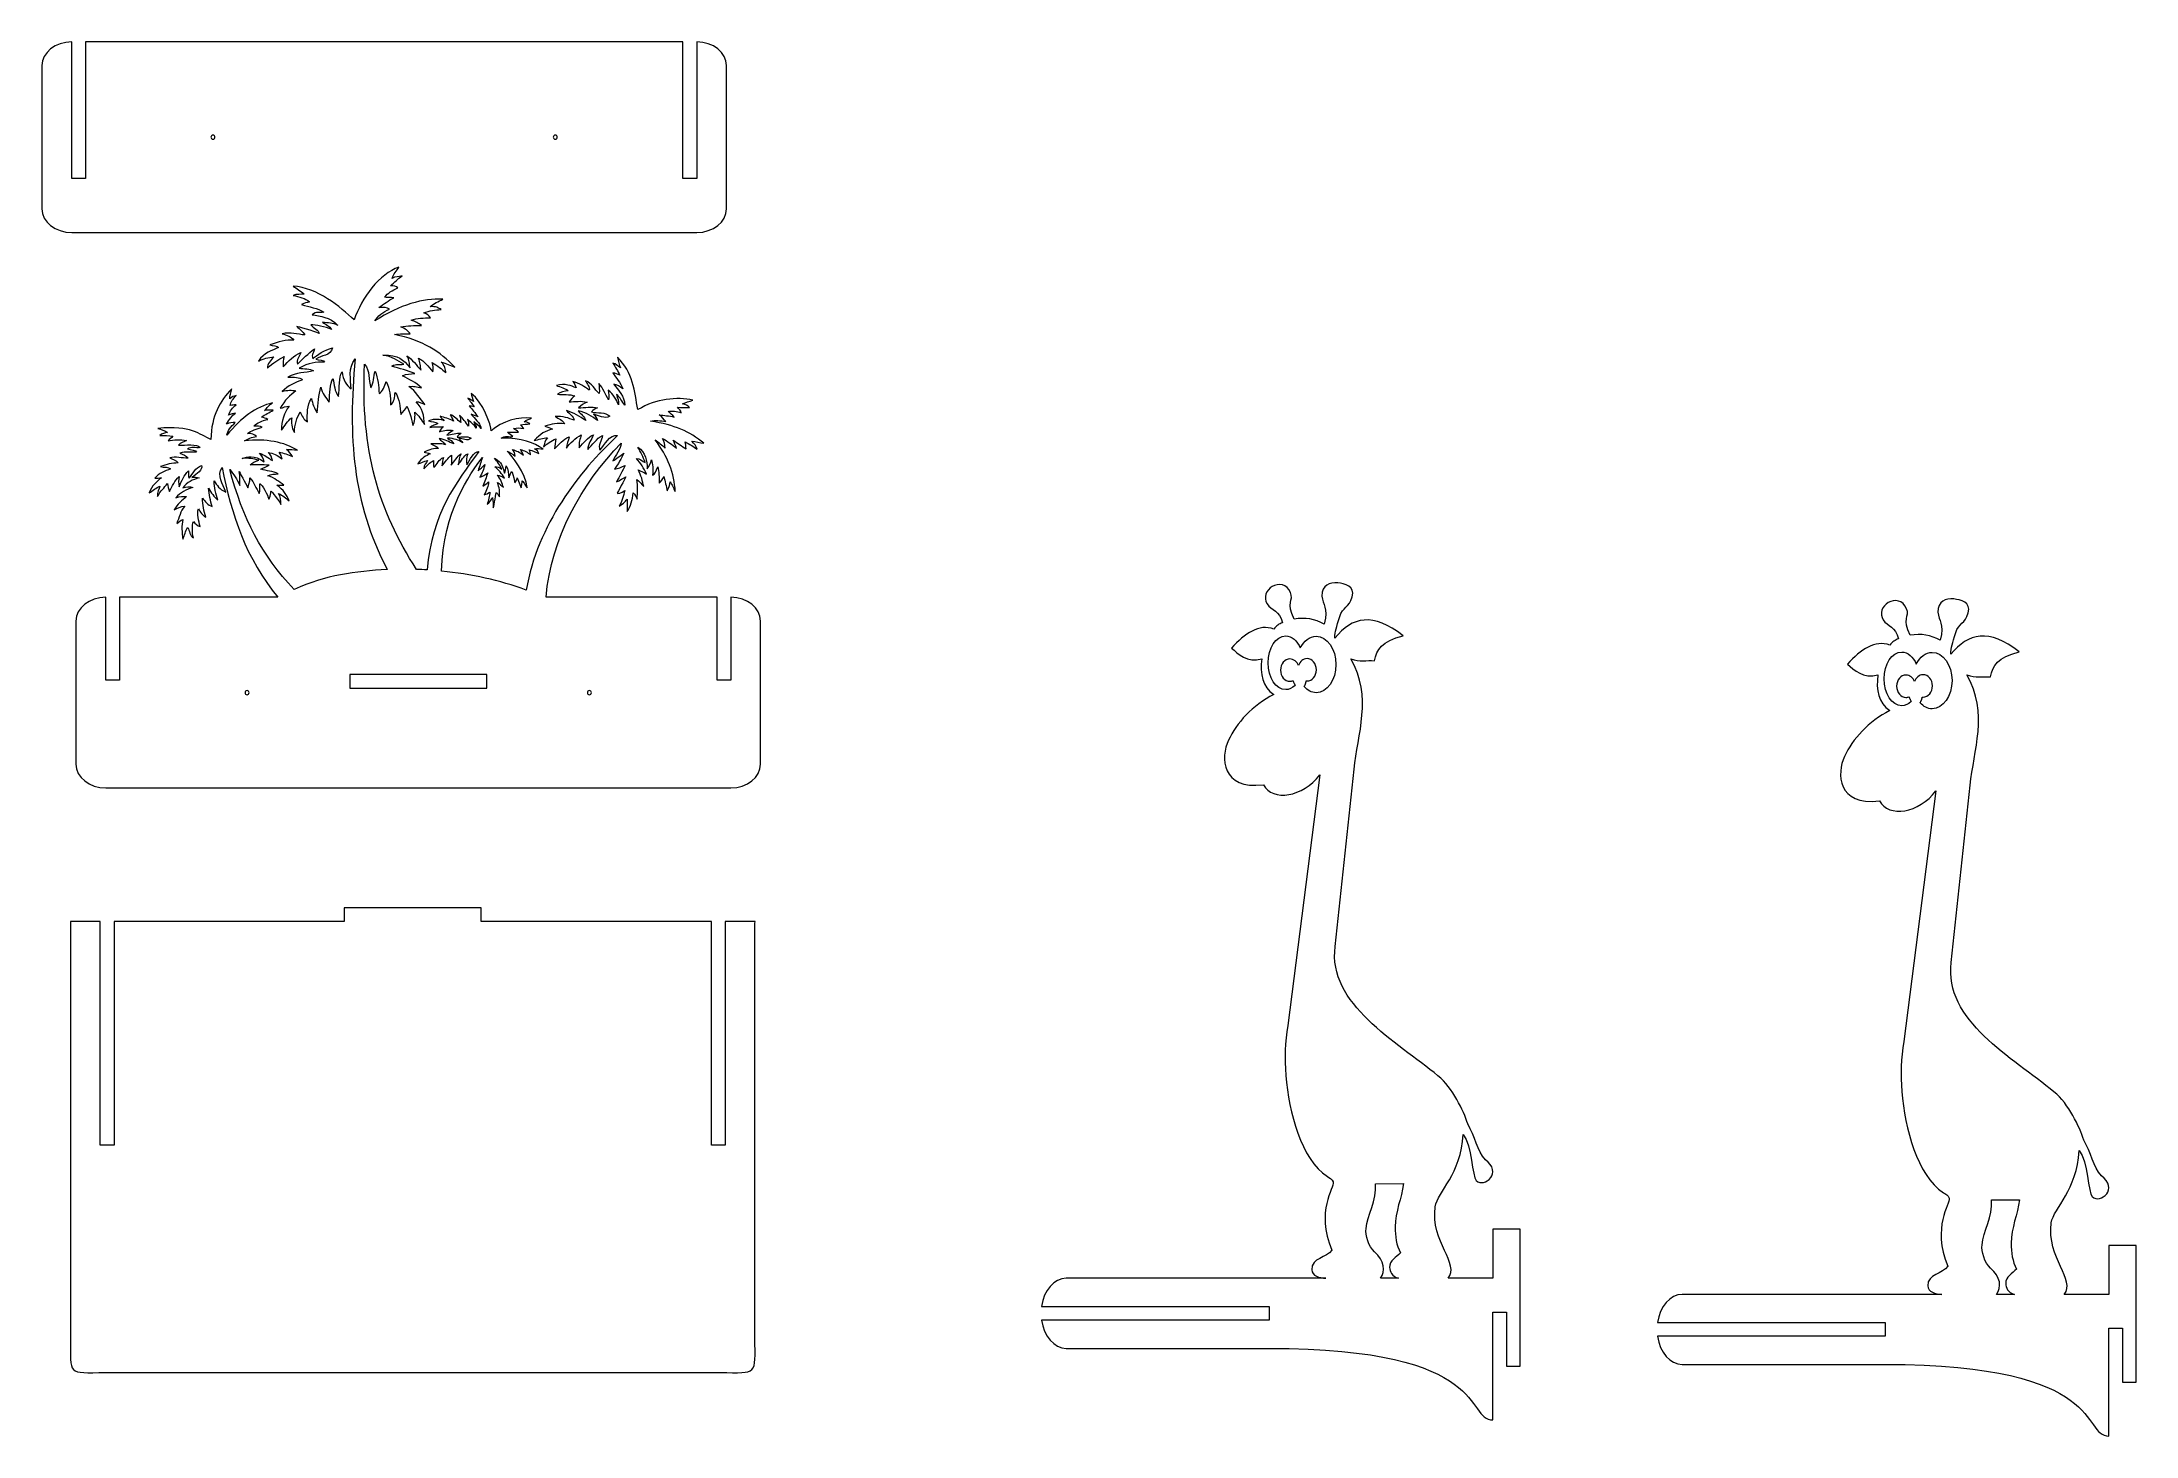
# Model space of a CAD drawing. Header units: millimetres. Extents: x -714 to 815, y -718 to 300.
import ezdxf

# ---------------------------------------------------------------- set-up
doc = ezdxf.new("R2010")
doc.units = ezdxf.units.MM
doc.header["$MEASUREMENT"] = 0
doc.layers.add('layer 1', color=7, linetype='Continuous')

msp = doc.modelspace()

# ---------------------------------------------------------------- linework, layer by layer
at = {"layer": 'layer 1', "color": 250, "lineweight": 9}
for points, knots in [([(-682.3095, 300.127), (-682.3095, 300.127), (-245.9147, 300.127), (-245.9147, 300.127), (-245.9147, 300.127), (-245.9147, 300.127), (-245.9147, 200.2702), (-245.9147, 200.2702), (-245.9147, 200.2702), (-245.9147, 200.2702), (-235.9147, 200.2702), (-235.9147, 200.2702), (-235.9147, 200.2702), (-235.9147, 200.2702), (-235.9147, 300.127), (-235.9147, 300.127), (-235.9147, 300.127), (-223.9233, 300.127), (-214.1121, 292.332), (-214.1121, 282.8047), (-214.1121, 282.8047), (-214.1121, 282.8047), (-214.1121, 178.2192), (-214.1121, 178.2192), (-214.1121, 178.2192), (-214.1121, 168.692), (-223.9233, 160.897), (-235.9147, 160.897), (-235.9147, 160.897), (-235.9147, 160.897), (-692.3095, 160.897), (-692.3095, 160.897), (-692.3095, 160.897), (-704.301, 160.897), (-714.1121, 168.692), (-714.1121, 178.2192), (-714.1121, 178.2192), (-714.1121, 178.2192), (-714.1121, 282.8047), (-714.1121, 282.8047), (-714.1121, 282.8047), (-714.1121, 292.332), (-704.301, 300.127), (-692.3095, 300.127), (-692.3095, 300.127), (-692.3095, 300.127), (-692.3095, 200.2702), (-692.3095, 200.2702), (-692.3095, 200.2702), (-692.3095, 200.2702), (-682.3095, 200.2702), (-682.3095, 200.2702), (-682.3095, 200.2702), (-682.3095, 200.2702), (-682.3095, 300.127), (-682.3095, 300.127)], [0, 0, 0, 0, 0.066666667, 0.066666667, 0.066666667, 0.066666667, 0.133333333, 0.133333333, 0.133333333, 0.133333333, 0.2, 0.2, 0.2, 0.2, 0.266666667, 0.266666667, 0.266666667, 0.266666667, 0.333333333, 0.333333333, 0.333333333, 0.333333333, 0.4, 0.4, 0.4, 0.4, 0.466666667, 0.466666667, 0.466666667, 0.466666667, 0.533333333, 0.533333333, 0.533333333, 0.533333333, 0.6, 0.6, 0.6, 0.6, 0.666666667, 0.666666667, 0.666666667, 0.666666667, 0.733333333, 0.733333333, 0.733333333, 0.733333333, 0.8, 0.8, 0.8, 0.8, 0.866666667, 0.866666667, 0.866666667, 0.866666667, 1, 1, 1, 1]), ([(-589.2084, 229.013), (-590.0367, 229.013), (-590.7084, 229.6847), (-590.7084, 230.513), (-590.7084, 230.513), (-590.7084, 231.3413), (-590.0367, 232.013), (-589.2084, 232.013), (-589.2084, 232.013), (-588.3802, 232.013), (-587.7084, 231.3413), (-587.7084, 230.513), (-587.7084, 230.513), (-587.7084, 229.6847), (-588.3802, 229.013), (-589.2084, 229.013)], [0, 0, 0, 0, 0.2, 0.2, 0.2, 0.2, 0.4, 0.4, 0.4, 0.4, 0.6, 0.6, 0.6, 0.6, 1, 1, 1, 1]), ([(-339.2084, 229.013), (-340.0367, 229.013), (-340.7084, 229.6847), (-340.7084, 230.513), (-340.7084, 230.513), (-340.7084, 231.3413), (-340.0367, 232.013), (-339.2084, 232.013), (-339.2084, 232.013), (-338.3802, 232.013), (-337.7084, 231.3413), (-337.7084, 230.513), (-337.7084, 230.513), (-337.7084, 229.6847), (-338.3802, 229.013), (-339.2084, 229.013)], [0, 0, 0, 0, 0.2, 0.2, 0.2, 0.2, 0.4, 0.4, 0.4, 0.4, 0.6, 0.6, 0.6, 0.6, 1, 1, 1, 1]), ([(-657.3632, -105.5268), (-657.3632, -105.5268), (-541.8237, -105.5258), (-541.8237, -105.5258), (-541.8237, -105.5258), (-564.9982, -77.4392), (-575.7866, -44.9404), (-582.4581, -10.7563), (-582.4581, -10.7563), (-586.5661, -16.6104), (-582.0096, -22.6802), (-579.8801, -28.6286), (-579.8801, -28.6286), (-584.3821, -26.7158), (-586.362, -23.6588), (-588.202, -20.4378), (-588.202, -20.4378), (-588.4631, -25.4684), (-587.1207, -29.8856), (-585.5895, -34.5387), (-585.5895, -34.5387), (-588.2898, -32.1973), (-590.5509, -29.0508), (-592.4021, -25.8597), (-592.4021, -25.8597), (-592.0512, -30.5366), (-591.1021, -34.9334), (-589.6666, -39.2798), (-589.6666, -39.2798), (-592.8864, -37.9957), (-595.1951, -35.5293), (-596.7637, -33.0661), (-596.7637, -33.0661), (-596.8851, -38.027), (-595.7805, -42.5162), (-594.2984, -47.0993), (-594.2984, -47.0993), (-597.1425, -45.5491), (-598.4298, -43.1025), (-599.7177, -40.8917), (-599.7177, -40.8917), (-601.0994, -44.7505), (-599.6033, -49.5522), (-598.4849, -53.8819), (-598.4849, -53.8819), (-600.4431, -53.2786), (-602.2596, -51.6839), (-603.5104, -50.0892), (-603.5104, -50.0892), (-604.6428, -53.5373), (-604.3123, -58.1176), (-603.5104, -62.1313), (-603.5104, -62.1313), (-606.143, -60.5149), (-606.2284, -57.011), (-607.5876, -54.4509), (-607.5876, -54.4509), (-609.4167, -57.1709), (-609.925, -60.1738), (-611.0936, -63.0347), (-611.0936, -63.0347), (-611.8962, -58.5604), (-612.3689, -52.6232), (-611.0961, -48.7617), (-611.0961, -48.7617), (-612.8491, -49.1438), (-614.1303, -50.6582), (-615.6474, -51.6065), (-615.6474, -51.6065), (-613.6875, -47.403), (-613.049, -42.5858), (-609.7686, -38.9952), (-609.7686, -38.9952), (-612.6589, -39.0631), (-615.0775, -40.2625), (-617.449, -41.7451), (-617.449, -41.7451), (-615.4213, -36.9955), (-611.573, -35.1226), (-608.6022, -31.8353), (-608.6022, -31.8353), (-611.1185, -31.8979), (-613.2035, -31.3354), (-616.2827, -32.7836), (-616.2827, -32.7836), (-613.0854, -28.9187), (-608.5676, -26.9406), (-603.8612, -25.2926), (-603.8612, -25.2926), (-606.2098, -24.287), (-608.7476, -24.9326), (-611.1907, -25.5309), (-611.1907, -25.5309), (-608.3879, -21.4308), (-603.6977, -19.5945), (-599.2436, -18.3245), (-599.2436, -18.3245), (-600.8966, -17.5759), (-602.7598, -17.7144), (-604.5533, -18.0401), (-604.5533, -18.0401), (-600.8415, -15.2627), (-596.5461, -12.3916), (-597.4822, -9.2868), (-597.4822, -9.2868), (-601.848, -10.8277), (-603.8962, -15.176), (-606.5872, -18.5334), (-606.5872, -18.5334), (-607.5383, -16.7795), (-606.9016, -14.8855), (-607.0589, -13.0609), (-607.0589, -13.0609), (-610.1286, -16.5104), (-612.1914, -20.3144), (-613.8524, -24.8078), (-613.8524, -24.8078), (-614.397, -22.2225), (-614.4045, -19.6367), (-613.805, -17.4012), (-613.805, -17.4012), (-617.0981, -20.1074), (-618.8497, -24.1912), (-620.8816, -28.2518), (-620.8816, -28.2518), (-621.7891, -26.3409), (-622.23, -24.5001), (-622.3441, -22.4491), (-622.3441, -22.4491), (-624.75, -25.5625), (-627.5764, -27.7188), (-629.5621, -31.79), (-629.5621, -31.79), (-630.3921, -28.5291), (-628.4668, -26.8564), (-627.9108, -24.336), (-627.9108, -24.336), (-630.6691, -25.4734), (-633.1442, -27.6486), (-635.7394, -29.2999), (-635.7394, -29.2999), (-633.9425, -24.0011), (-630.3939, -21.0378), (-626.7754, -18.3079), (-626.7754, -18.3079), (-628.3962, -18.3676), (-630.017, -18.4269), (-631.6378, -18.4862), (-631.6378, -18.4862), (-628.5929, -14.9096), (-624.2401, -13.2244), (-620.1212, -11.7493), (-620.1212, -11.7493), (-621.6547, -10.021), (-624.9744, -10.9001), (-627.4657, -10.1061), (-627.4657, -10.1061), (-623.2054, -8.2662), (-618.8988, -7.5474), (-614.6157, -7.3885), (-614.6157, -7.3885), (-615.9758, -5.336), (-618.7166, -4.8811), (-620.7677, -3.6274), (-620.7677, -3.6274), (-616.396, -2.7182), (-611.7911, -3.8172), (-607.3032, -3.912), (-607.3032, -3.912), (-608.7339, -1.7068), (-611.2856, -1.51), (-613.2769, -0.3088), (-613.2769, -0.3088), (-609.2627, 1.2284), (-605.2485, 0.1966), (-601.2348, 0.4499), (-601.2348, 0.4499), (-601.3604, 2.229), (-605.5965, 2.0931), (-607.7772, 2.9151), (-607.7772, 2.9151), (-605.2017, 4.4841), (-601.6453, 3.4842), (-598.5799, 3.7684), (-598.5799, 3.7684), (-600.6117, 7.0218), (-609.1828, 5.2072), (-614.4614, 5.6813), (-614.4614, 5.6813), (-612.7519, 7.3176), (-610.4818, 7.7629), (-608.5854, 8.9326), (-608.5854, 8.9326), (-612.8617, 10.1084), (-617.7455, 9.3227), (-621.9055, 8.7938), (-621.9055, 8.7938), (-621.0161, 10.2971), (-619.0758, 10.7023), (-618.3971, 12.1126), (-618.3971, 12.1126), (-621.3557, 12.8076), (-624.7813, 12.4285), (-627.974, 12.5867), (-627.974, 12.5867), (-626.4359, 14.3809), (-624.2442, 14.1669), (-622.3796, 14.9571), (-622.3796, 14.9571), (-624.2279, 16.3725), (-627.057, 16.8537), (-629.3963, 17.8018), (-629.3963, 17.8018), (-604.958, 20.1947), (-599.1071, 13.3882), (-590.6148, 9.837), (-590.6148, 9.837), (-590.4505, 26.9934), (-583.9439, 38.1862), (-575.4437, 46.6271), (-575.4437, 46.6271), (-575.886, 44.2565), (-577.3191, 41.5558), (-576.7713, 39.5155), (-576.7713, 39.5155), (-575.4816, 41.2224), (-573.815, 41.1363), (-572.337, 41.9466), (-572.337, 41.9466), (-574.1611, 39.8081), (-576.4096, 36.9614), (-576.5358, 34.6344), (-576.5358, 34.6344), (-575.0575, 34.6344), (-573.7206, 35.1063), (-572.2426, 35.1063), (-572.2426, 35.1063), (-574.9, 32.9834), (-576.803, 30.4829), (-577.8096, 27.4638), (-577.8096, 27.4638), (-576.0952, 28.5641), (-574.3811, 28.5327), (-572.6674, 29.0676), (-572.6674, 29.0676), (-575.453, 27.0111), (-577.2218, 24.2365), (-579.1777, 21.0476), (-579.1777, 21.0476), (-577.0626, 22.0631), (-574.9712, 22.0509), (-572.9033, 22.1327), (-572.9033, 22.1327), (-575.8426, 19.1981), (-578.899, 15.9602), (-578.9889, 12.8389), (-578.9889, 12.8389), (-568.3541, 26.0035), (-557.7671, 33.6485), (-545.6703, 36.4812), (-545.6703, 36.4812), (-547.9417, 34.8653), (-549.6527, 32.6885), (-551.644, 30.7921), (-551.644, 30.7921), (-549.3747, 31.2359), (-547.2421, 31.14), (-545.1013, 31.0767), (-545.1013, 31.0767), (-548.0091, 29.3698), (-551.0569, 28.0835), (-553.8248, 25.9562), (-553.8248, 25.9562), (-552.1125, 25.7307), (-550.5169, 25.2249), (-549.1785, 24.4391), (-549.1785, 24.4391), (-553.1791, 23.3321), (-557.2569, 21.8725), (-559.3243, 19.5087), (-559.3243, 19.5087), (-556.9193, 19.7692), (-554.7484, 19.3297), (-553.1611, 18.7501), (-553.1611, 18.7501), (-557.2547, 17.5282), (-561.4416, 16.1428), (-563.9706, 14.1038), (-563.9706, 14.1038), (-561.0656, 14.2257), (-558.8381, 13.32), (-557.4279, 12.0177), (-557.4279, 12.0177), (-560.8643, 11.4335), (-563.8341, 10.1952), (-566.0566, 8.7938), (-566.0566, 8.7938), (-550.3616, 10.5908), (-537.0267, 7.7645), (-527.4649, 1.8722), (-527.4649, 1.8722), (-530.5803, 2.3472), (-532.7145, 2.6357), (-535.3858, 2.3173), (-535.3858, 2.3173), (-533.4251, 1.0103), (-532.2347, -0.9273), (-531.0679, -2.5844), (-531.0679, -2.5844), (-534.3236, -1.5732), (-537.4625, 0.0219), (-540.8346, 0.4499), (-540.8346, 0.4499), (-539.4069, -1.0773), (-539.3809, -2.8377), (-538.6536, -4.481), (-538.6536, -4.481), (-541.927, -2.2784), (-545.247, 0.3446), (-548.8942, 0.1653), (-548.8942, 0.1653), (-546.6984, -0.8137), (-546.2308, -3.6606), (-545.6703, -5.7135), (-545.6703, -5.7135), (-548.8306, -3.912), (-551.5712, -1.4097), (-555.1522, -0.3088), (-555.1522, -0.3088), (-553.532, -2.3168), (-552.3325, -4.1844), (-551.8336, -6.4721), (-551.8336, -6.4721), (-559.4721, -1.4317), (-563.8406, -2.5331), (-567.9529, -4.1015), (-567.9529, -4.1015), (-563.5857, -3.7639), (-559.2418, -4.3604), (-555.6923, -5.4702), (-555.6923, -5.4702), (-558.5668, -6.3524), (-560.4369, -7.1415), (-562.0741, -8.7478), (-562.0741, -8.7478), (-557.4592, -8.8114), (-552.8448, -8.8743), (-548.2303, -8.9373), (-548.2303, -8.9373), (-550.1899, -9.9492), (-552.1494, -10.9602), (-554.1093, -11.9716), (-554.1093, -11.9716), (-550.2791, -13.3664), (-545.2344, -13.0562), (-541.4983, -15.3851), (-541.4983, -15.3851), (-544.0565, -15.8527), (-546.9416, -15.2927), (-549.1734, -16.7877), (-549.1734, -16.7877), (-543.8014, -18.235), (-541.2796, -21.3167), (-537.3321, -23.5812), (-537.3321, -23.5812), (-539.0306, -23.6129), (-540.7289, -23.6442), (-542.4273, -23.6756), (-542.4273, -23.6756), (-537.6414, -26.8191), (-535.3307, -30.9436), (-533.4638, -34.9979), (-533.4638, -34.9979), (-536.043, -33.2525), (-538.1548, -31.0164), (-541.2007, -29.7613), (-541.2007, -29.7613), (-539.9727, -31.2155), (-539.2258, -35.4628), (-539.5966, -37.7341), (-539.5966, -37.7341), (-540.2994, -35.2921), (-546.7674, -27.8742), (-546.7674, -27.8742), (-546.7674, -27.8742), (-546.7674, -27.8742), (-547.9025, -36.5548), (-548.8615, -32.5312), (-548.8615, -32.5312), (-549.8205, -28.5076), (-554.9528, -21.4976), (-555.0234, -22.6848), (-555.0234, -22.6848), (-555.0939, -23.8723), (-554.5123, -27.6445), (-555.448, -29.8086), (-555.448, -29.8086), (-557.688, -25.9807), (-559.1108, -21.7558), (-562.169, -18.3245), (-562.169, -18.3245), (-562.0042, -20.4516), (-563.686, -26.0994), (-563.686, -25.6256), (-563.686, -25.6256), (-563.686, -25.1521), (-568.6639, -16.1268), (-570.039, -13.6784), (-570.039, -13.6784), (-569.1486, -17.2088), (-569.6598, -20.5055), (-569.4701, -23.9191), (-569.4701, -23.9191), (-571.7486, -18.8556), (-574.1436, -15.707), (-576.8659, -12.1612), (-576.8659, -12.1612), (-567.6213, -47.5445), (-553.6389, -74.8657), (-529.7924, -99.724), (-529.7924, -99.724), (-506.9795, -89.3455), (-485.0172, -86.5553), (-461.9201, -85.1843), (-461.9201, -85.1843), (-487.6049, -36.0373), (-490.4955, 11.9636), (-485.3648, 68.5303), (-485.3648, 68.5303), (-490.7322, 61.9683), (-488.4496, 53.463), (-488.3042, 46.722), (-488.3042, 46.722), (-491.8059, 49.1793), (-494.1285, 53.3355), (-494.8469, 59.0485), (-494.8469, 59.0485), (-497.5246, 55.512), (-496.6172, 47.1643), (-497.5018, 41.2224), (-497.5018, 41.2224), (-500.5911, 45.0334), (-500.2832, 49.8822), (-501.6738, 54.2127), (-501.6738, 54.2127), (-503.7626, 50.2246), (-503.9424, 43.5096), (-504.234, 36.9554), (-504.234, 36.9554), (-506.7759, 40.0238), (-509.4121, 43.7531), (-510.3025, 47.8598), (-510.3025, 47.8598), (-512.0214, 42.3092), (-512.6076, 35.6265), (-513.0523, 29.0854), (-513.0523, 29.0854), (-515.2765, 32.4523), (-516.4158, 35.9133), (-517.319, 39.6104), (-517.319, 39.6104), (-520.4627, 34.6298), (-520.4893, 28.4837), (-520.1637, 22.6376), (-520.1637, 22.6376), (-522.9402, 24.2846), (-524.2541, 26.97), (-525.3788, 29.8439), (-525.3788, 29.8439), (-527.8707, 25.479), (-529.608, 20.7837), (-529.7405, 14.7675), (-529.7405, 14.7675), (-531.8991, 18.5748), (-531.9345, 21.9103), (-531.6393, 25.6708), (-531.6393, 25.6708), (-534.6862, 23.2976), (-536.789, 19.6034), (-539.1277, 16.664), (-539.1277, 16.664), (-539.1818, 23.0927), (-537.3014, 29.1914), (-533.6281, 34.111), (-533.6281, 34.111), (-535.8243, 34.0169), (-537.9268, 33.0362), (-540.0759, 32.499), (-540.0759, 32.499), (-536.8824, 38.5323), (-532.7541, 42.0435), (-528.6026, 45.2048), (-528.6026, 45.2048), (-531.4861, 45.8406), (-534.7664, 46.0563), (-538.6536, 44.7306), (-538.6536, 44.7306), (-534.4246, 49.3461), (-529.0398, 51.3327), (-523.6721, 53.3593), (-523.6721, 53.3593), (-525.9206, 55.2607), (-530.131, 55.2706), (-534.4816, 55.3505), (-534.4816, 55.3505), (-528.2702, 58.8443), (-521.9653, 58.3212), (-515.7072, 59.807), (-515.7072, 59.807), (-518.2664, 61.7866), (-522.7874, 61.1977), (-526.327, 61.893), (-526.327, 61.893), (-519.3299, 65.5187), (-513.8276, 66.5289), (-507.6475, 66.2546), (-507.6475, 66.2546), (-508.0974, 67.9489), (-512.0036, 67.6346), (-513.9947, 68.488), (-513.9947, 68.488), (-509.9273, 71.4999), (-503.5945, 70.4717), (-501.7686, 76.5902), (-501.7686, 76.5902), (-507.6554, 75.173), (-513.1919, 71.654), (-516.2761, 68.6252), (-516.2761, 68.6252), (-517.4452, 71.9464), (-515.3915, 73.4924), (-514.9486, 75.9264), (-514.9486, 75.9264), (-519.5496, 72.4685), (-523.6834, 68.7541), (-527.5598, 64.6429), (-527.5598, 64.6429), (-528.4663, 68.0247), (-525.9166, 70.3321), (-525.0945, 73.1766), (-525.0945, 73.1766), (-530.1375, 71.2111), (-533.9898, 67.0503), (-537.9815, 62.7958), (-537.9815, 62.7958), (-538.0763, 65.1664), (-538.0543, 68.3078), (-537.2851, 70.3278), (-537.2851, 70.3278), (-541.1951, 67.8489), (-545.4106, 65.9025), (-549.3683, 61.7983), (-549.3683, 61.7983), (-549.556, 65.0854), (-546.9645, 67.4379), (-544.8168, 70.0476), (-544.8168, 70.0476), (-548.8498, 69.8219), (-552.2524, 68.6855), (-556.0057, 66.9184), (-556.0057, 66.9184), (-551.8457, 73.1799), (-546.0252, 74.796), (-541.2137, 76.8746), (-541.2137, 76.8746), (-542.3968, 78.3323), (-545.4489, 78.2021), (-547.5666, 78.8658), (-547.5666, 78.8658), (-541.4609, 81.1882), (-535.682, 82.5297), (-530.0198, 82.3298), (-530.0198, 82.3298), (-532.0336, 84.9292), (-535.1216, 85.9643), (-538.6532, 86.906), (-538.6532, 86.906), (-532.495, 88.3899), (-527.5512, 86.3711), (-522, 86.104), (-522, 86.104), (-523.5296, 88.6617), (-525.9002, 90.1925), (-527.8498, 92.2369), (-527.8498, 92.2369), (-527.8498, 92.2369), (-514.8884, 88.7971), (-511.621, 87.0947), (-511.621, 87.0947), (-512.0904, 89.4558), (-515.5069, 91.1747), (-517.6695, 93.4269), (-517.6695, 93.4269), (-514.5305, 93.6475), (-507.0659, 92.0313), (-502.4689, 90.0196), (-502.4689, 90.0196), (-504.1336, 92.5984), (-506.8721, 93.6363), (-509.0736, 95.4448), (-509.0736, 95.4448), (-505.3467, 94.6583), (-501.4562, 95.0632), (-497.8928, 93.086), (-497.8928, 93.086), (-504.2691, 99.3082), (-510.4579, 99.9018), (-516.8105, 100.823), (-516.8105, 100.823), (-513.5908, 103.4522), (-511.118, 102.0179), (-508.2714, 102.6156), (-508.2714, 102.6156), (-512.6687, 105.9115), (-519.0279, 106.358), (-524.4057, 108.2296), (-524.4057, 108.2296), (-522.3787, 109.7697), (-520.6317, 109.582), (-518.7448, 110.2583), (-518.7448, 110.2583), (-521.7112, 112.7567), (-526.2888, 114.0874), (-530.586, 114.8814), (-530.586, 114.8814), (-527.922, 116.1692), (-525.1649, 115.542), (-522.6645, 115.8723), (-522.6645, 115.8723), (-525.1559, 118.3844), (-528.1276, 120.0419), (-530.6804, 121.6749), (-530.6804, 121.6749), (-512.9836, 120.7748), (-495.8557, 106.5053), (-486.1234, 97.0713), (-486.1234, 97.0713), (-480.5365, 113.2981), (-467.7586, 130.6474), (-453.3283, 135.5625), (-453.3283, 135.5625), (-454.787, 132.8514), (-457.4602, 130.8885), (-458.3118, 127.4305), (-458.3118, 127.4305), (-455.9524, 128.8528), (-453.4997, 128.5939), (-451.0936, 129.176), (-451.0936, 129.176), (-454.3135, 127.0582), (-456.6922, 124.4267), (-459.491, 122.0523), (-459.491, 122.0523), (-457.1692, 121.9459), (-455.4307, 121.466), (-454.0657, 120.5428), (-454.0657, 120.5428), (-458.3004, 118.7865), (-461.4995, 116.6728), (-463.8407, 113.6647), (-463.8407, 113.6647), (-462.7751, 113.1562), (-459.166, 114.0216), (-456.9684, 113.1963), (-456.9684, 113.1963), (-461.1405, 111.3764), (-464.3782, 108.5759), (-468.0128, 106.0791), (-468.0128, 106.0791), (-464.4553, 106.4472), (-461.9491, 106.2548), (-460.1427, 104.9412), (-460.1427, 104.9412), (-465.0925, 102.9759), (-469.0609, 99.7256), (-470.8572, 96.3126), (-470.8572, 96.3126), (-452.652, 108.1336), (-435.4896, 113.0322), (-421.3615, 112.1476), (-421.3615, 112.1476), (-424.4273, 110.3142), (-427.9138, 109.3216), (-430.5589, 106.6481), (-430.5589, 106.6481), (-426.4092, 107.1437), (-424.5016, 105.8876), (-422.594, 104.562), (-422.594, 104.562), (-426.8446, 104.4722), (-430.9316, 103.9155), (-435.205, 102.1914), (-435.205, 102.1914), (-432.4021, 101.4106), (-431.7244, 100.2098), (-430.3692, 98.5883), (-430.3692, 98.5883), (-435.4442, 98.4315), (-439.6317, 98.4847), (-444.4026, 96.7867), (-444.4026, 96.7867), (-441.4856, 95.9194), (-439.1287, 94.6784), (-436.9119, 92.9942), (-436.9119, 92.9942), (-442.1559, 93.16), (-447.0025, 92.6324), (-452.083, 91.951), (-452.083, 91.951), (-449.0053, 90.7894), (-446.3475, 89.091), (-445.1612, 86.9255), (-445.1612, 86.9255), (-448.954, 86.7359), (-452.6767, 87.2003), (-456.5396, 86.3566), (-456.5396, 86.3566), (-436.3074, 82.4017), (-423.0101, 73.7764), (-412.5431, 62.4621), (-412.5431, 62.4621), (-415.8258, 63.7903), (-418.9662, 65.4878), (-422.4993, 66.16), (-422.4993, 66.16), (-420.0536, 64.263), (-419.1263, 60.5567), (-419.0858, 58.3848), (-419.0858, 58.3848), (-421.8627, 61.3302), (-425.3056, 63.6577), (-429.1366, 65.9705), (-429.1366, 65.9705), (-428.2051, 63.6816), (-428.4202, 61.4619), (-428.5676, 59.2381), (-428.5676, 59.2381), (-432.0293, 63.0856), (-434.44, 66.9797), (-439.0926, 69.0994), (-439.0926, 69.0994), (-437.753, 66.2543), (-437.8287, 63.2207), (-437.1963, 60.281), (-437.1963, 60.281), (-440.6414, 63.8208), (-443.4263, 68.1156), (-447.5316, 70.9009), (-447.5316, 70.9009), (-445.4835, 67.8448), (-445.8404, 65.0222), (-445.2396, 62.0828), (-445.2396, 62.0828), (-450.3413, 68.0294), (-453.2474, 71.7104), (-465.1681, 71.3751), (-465.1681, 71.3751), (-457.9927, 70.3081), (-454.3904, 67.3263), (-449.8073, 64.6718), (-449.8073, 64.6718), (-452.7155, 64.1029), (-455.2262, 65.4258), (-458.5307, 63.3153), (-458.5307, 63.3153), (-452.9365, 61.482), (-447.128, 60.2213), (-441.7477, 57.8158), (-441.7477, 57.8158), (-444.8813, 57.716), (-448.0351, 57.6649), (-450.6609, 56.2987), (-450.6609, 56.2987), (-446.078, 53.3593), (-440.9288, 51.5992), (-436.9119, 47.4805), (-436.9119, 47.4805), (-440.2291, 48.3151), (-442.9803, 48.8201), (-446.0146, 48.4286), (-446.0146, 48.4286), (-440.8532, 44.9632), (-438.2394, 39.7051), (-434.3517, 35.3435), (-434.3517, 35.3435), (-436.5012, 36.0071), (-438.4169, 37.3483), (-440.7995, 37.3347), (-440.7995, 37.3347), (-436.2546, 32.5658), (-434.8668, 26.9638), (-434.731, 20.6466), (-434.731, 20.6466), (-436.9127, 24.2468), (-438.953, 27.2337), (-441.8424, 29.7491), (-441.8424, 29.7491), (-441.2409, 27.4524), (-441.8387, 22.0268), (-443.1699, 19.9826), (-443.1699, 19.9826), (-443.8006, 21.7222), (-445.3147, 30.7141), (-447.6265, 34.111), (-447.6265, 34.111), (-448.3814, 31.516), (-450.5347, 30.0649), (-451.9883, 28.0424), (-451.9883, 28.0424), (-452.8785, 33.5929), (-452.5366, 39.0713), (-456.0654, 44.1618), (-456.0654, 44.1618), (-456.5901, 40.6557), (-456.7842, 37.1025), (-459.479, 35.0591), (-459.479, 35.0591), (-459.4371, 41.0314), (-460.1969, 46.4375), (-462.608, 52.1265), (-462.608, 52.1265), (-463.7397, 48.296), (-465.2915, 45.0119), (-467.8233, 43.3084), (-467.8233, 43.3084), (-468.0954, 48.7444), (-468.6508, 54.1808), (-470.7626, 59.6173), (-470.7626, 59.6173), (-471.8373, 55.6032), (-471.6383, 50.9286), (-473.9864, 47.5753), (-473.9864, 47.5753), (-475.4722, 53.2644), (-474.4572, 60.133), (-478.4429, 64.6429), (-478.4429, 64.6429), (-481.3894, 1.7768), (-468.3664, -42.0781), (-440.5149, -85.1726), (-440.5149, -85.1726), (-437.9549, -85.2674), (-435.3947, -85.3621), (-432.8347, -85.457), (-432.8347, -85.457), (-429.1427, -43.9175), (-411.7632, -21.9592), (-394.9538, 0.9506), (-394.9538, 0.9506), (-398.8223, 1.029), (-401.5586, -5.167), (-403.7287, -8.8622), (-403.7287, -8.8622), (-404.6096, -5.9371), (-404.0275, -3.437), (-403.1153, -0.6535), (-403.1153, -0.6535), (-406.1191, -1.9589), (-407.8016, -6.0003), (-410.1446, -8.6735), (-410.1446, -8.6735), (-409.437, -6.0003), (-409.437, -2.9025), (-408.0216, -0.6535), (-408.0216, -0.6535), (-410.868, -2.7924), (-412.7711, -6.1577), (-415.1454, -8.9094), (-415.1454, -8.9094), (-415.0669, -6.4879), (-414.9883, -4.0661), (-414.9094, -1.6442), (-414.9094, -1.6442), (-417.6145, -3.7988), (-419.6589, -6.8966), (-422.0331, -9.5227), (-422.0331, -9.5227), (-421.6557, -7.4627), (-421.2783, -5.4029), (-420.9009, -3.3426), (-420.9009, -3.3426), (-424.0766, -4.8306), (-425.5241, -8.2807), (-427.8357, -10.7492), (-427.8357, -10.7492), (-428.3675, -9.0199), (-427.918, -7.3377), (-428.1221, -5.6546), (-428.1221, -5.6546), (-430.9704, -7.0988), (-432.9779, -9.6641), (-435.2423, -11.6455), (-435.2423, -11.6455), (-434.9693, -8.6912), (-433.4815, -7.6514), (-432.6007, -5.6543), (-432.6007, -5.6543), (-434.944, -6.0983), (-437.2869, -7.2901), (-439.6298, -8.1072), (-439.6298, -8.1072), (-436.7665, -3.5141), (-433.3426, -2.0496), (-430.6192, -0.8423), (-430.6192, -0.8423), (-431.8325, 0.1508), (-433.5127, 0.0696), (-434.9595, 0.5259), (-434.9595, 0.5259), (-431.1493, 2.4966), (-427.7826, 3.1595), (-424.439, 3.2149), (-424.439, 3.2149), (-426.0692, 4.8218), (-428.2131, 5.4477), (-430.1002, 6.5644), (-430.1002, 6.5644), (-426.5466, 6.344), (-422.7356, 7.0115), (-419.4383, 5.9041), (-419.4383, 5.9041), (-420.1227, 7.671), (-423.0725, 8.714), (-423.873, 10.5745), (-423.873, 10.5745), (-419.9689, 9.8057), (-416.7652, 7.8696), (-413.2111, 6.5173), (-413.2111, 6.5173), (-414.2694, 8.602), (-416.262, 9.3792), (-417.7871, 10.8105), (-417.7871, 10.8105), (-412.6828, 10.3395), (-410.0773, 9.3081), (-406.7478, 7.3665), (-406.7478, 7.3665), (-407.5888, 8.643), (-408.6666, 9.4423), (-409.6258, 10.4801), (-409.6258, 10.4801), (-406.6063, 10.5273), (-403.7037, 8.1223), (-400.5678, 10.6218), (-400.5678, 10.6218), (-403.5907, 12.656), (-407.3743, 11.483), (-410.758, 11.3294), (-410.758, 11.3294), (-410.2505, 12.9505), (-408.9027, 13.3107), (-407.9745, 14.3015), (-407.9745, 14.3015), (-411.325, 14.4836), (-414.8155, 13.6615), (-418.3063, 12.8862), (-418.3063, 12.8862), (-416.7731, 14.719), (-415.2869, 15.1507), (-413.7773, 16.2828), (-413.7773, 16.2828), (-417.0179, 17.1283), (-420.2114, 16.2923), (-423.7785, 15.3865), (-423.7785, 15.3865), (-423.0065, 16.9385), (-421.9303, 18.0238), (-420.9708, 19.1088), (-420.9708, 19.1088), (-424.3204, 18.9827), (-427.3429, 19.1839), (-430.9027, 18.568), (-430.9027, 18.568), (-428.9213, 20.0961), (-426.9866, 20.34), (-425.0052, 21.3779), (-425.0052, 21.3779), (-426.8258, 22.4429), (-429.4006, 22.7535), (-431.7985, 23.3121), (-431.7985, 23.3121), (-427.0196, 25.3677), (-423.0816, 24.1771), (-420.3347, 23.4537), (-420.3347, 23.4537), (-421.31, 24.5541), (-422.6818, 25.4448), (-423.2596, 26.756), (-423.2596, 26.756), (-419.989, 25.5294), (-416.6713, 25.2836), (-413.4469, 23.0762), (-413.4469, 23.0762), (-414.2195, 25.0232), (-415.072, 26.1951), (-416.0309, 27.8621), (-416.0309, 27.8621), (-412.6486, 26.9466), (-410.8209, 24.0511), (-408.0689, 22.0383), (-408.0689, 22.0383), (-408.4309, 23.8311), (-408.442, 25.4837), (-409.1539, 27.4165), (-409.1539, 27.4165), (-406.2676, 25.3425), (-404.7824, 22.101), (-402.5963, 19.4436), (-402.5963, 19.4436), (-402.6869, 21.0714), (-402.3761, 22.7235), (-403.3512, 24.5386), (-403.3512, 24.5386), (-401.2282, 22.3998), (-398.8952, 21.172), (-396.9824, 18.1227), (-396.9824, 18.1227), (-396.7468, 19.6567), (-398.1463, 21.3307), (-398.7279, 22.9348), (-398.7279, 22.9348), (-396.9039, 21.2363), (-395.0799, 19.5379), (-393.2554, 17.8396), (-393.2554, 17.8396), (-394.2219, 22.3578), (-398.1305, 24.7274), (-400.5678, 28.1714), (-400.5678, 28.1714), (-398.9012, 27.5579), (-397.2341, 26.9446), (-395.5672, 26.3314), (-395.5672, 26.3314), (-397.7372, 29.0047), (-399.9073, 31.6777), (-402.0775, 34.3513), (-402.0775, 34.3513), (-400.8668, 34.1156), (-399.6561, 33.8797), (-398.4448, 33.6436), (-398.4448, 33.6436), (-399.9704, 35.7508), (-401.4959, 37.858), (-403.021, 39.9654), (-403.021, 39.9654), (-401.6217, 39.1633), (-400.2223, 38.3613), (-398.8223, 37.5594), (-398.8223, 37.5594), (-399.4355, 39.4777), (-400.2315, 41.8245), (-400.6296, 43.3191), (-400.6296, 43.3191), (-391.9227, 37.366), (-386.0871, 19.8701), (-385.9935, 16.0003), (-385.9935, 16.0003), (-378.1842, 23.3476), (-365.6783, 26.478), (-356.6736, 25.2019), (-356.6736, 25.2019), (-357.5312, 24.7303), (-360.361, 23.9688), (-362.0289, 22.652), (-362.0289, 22.652), (-359.5458, 22.753), (-358.8839, 21.9436), (-357.7316, 21.1341), (-357.7316, 21.1341), (-359.997, 20.9239), (-362.2623, 20.7137), (-364.5279, 20.5034), (-364.5279, 20.5034), (-363.765, 19.608), (-363.0023, 18.7127), (-362.2391, 17.8177), (-362.2391, 17.8177), (-365.1663, 18.3703), (-367.1594, 18.1988), (-369.6658, 17.6776), (-369.6658, 17.6776), (-368.2374, 16.9903), (-367.0659, 16.1403), (-366.0347, 15.1034), (-366.0347, 15.1034), (-368.7233, 15.0716), (-371.4128, 15.0403), (-374.1018, 15.0091), (-374.1018, 15.0091), (-372.8127, 13.9394), (-371.5229, 12.8703), (-370.2334, 11.8011), (-370.2334, 11.8011), (-373.0957, 11.4238), (-375.981, 12.7512), (-378.8196, 10.6688), (-378.8196, 10.6688), (-363.206, 11.2135), (-354.9043, 7.2292), (-347.9707, 2.8202), (-347.9707, 2.8202), (-350.1204, 2.8833), (-352.7454, 3.5668), (-354.4185, 3.01), (-354.4185, 3.01), (-352.4288, 2.1066), (-351.7121, 0.7973), (-351.1269, -0.5592), (-351.1269, -0.5592), (-353.3667, 0.6862), (-355.8208, 1.5151), (-358.2034, 2.1771), (-358.2034, 2.1771), (-357.3771, 0.9347), (-357.3011, -0.3079), (-357.2598, -1.5498), (-357.2598, -1.5498), (-359.38, 0.4469), (-361.8682, 1.7161), (-364.6193, 2.3658), (-364.6193, 2.3658), (-363.8645, 1.029), (-363.1097, -0.3079), (-362.3549, -1.6442), (-362.3549, -1.6442), (-365.0448, 0.5413), (-367.7334, 1.477), (-370.4222, 2.4602), (-370.4222, 2.4602), (-369.1469, 1.1365), (-368.7358, -0.7012), (-368.4878, -2.3518), (-368.4878, -2.3518), (-370.3754, -0.9782), (-373.0666, 0.7908), (-374.2906, 1.1391), (-374.2906, 1.1391), (-370.7934, -2.123), (-360.8611, -14.762), (-359.67, -25.5987), (-359.67, -25.5987), (-361.047, -23.3252), (-363.29, -20.4605), (-363.29, -20.4605), (-363.29, -20.4605), (-363.29, -20.4605), (-364.0842, -25.8089), (-364.1307, -25.6453), (-364.1307, -25.6453), (-364.1775, -25.4818), (-366.9332, -18.2419), (-366.9332, -18.2419), (-366.9332, -18.2419), (-366.9332, -18.2419), (-367.867, -20.761), (-368.7551, -21.8852), (-368.7551, -21.8852), (-369.4267, -16.6131), (-371.0204, -13.5476), (-371.0204, -13.5476), (-371.0204, -13.5476), (-371.7057, -15.1203), (-372.3909, -16.693), (-373.0755, -18.2652), (-373.0755, -18.2652), (-373.566, -15.4861), (-373.5895, -11.8661), (-375.0374, -9.6007), (-375.0374, -9.6007), (-375.1467, -11.796), (-375.5591, -13.4308), (-376.3454, -14.9722), (-376.3454, -14.9722), (-377.8325, -6.9484), (-380.2068, -6.0246), (-383.6786, -4.0031), (-383.6786, -4.0031), (-381.2619, -6.1385), (-379.7788, -9.0211), (-378.2492, -11.9969), (-378.2492, -11.9969), (-380.2369, -10.4735), (-381.5007, -10.1416), (-383.3012, -10.1831), (-383.3012, -10.1831), (-380.4291, -12.4056), (-378.1876, -15.2351), (-376.3663, -18.3919), (-376.3663, -18.3919), (-378.1505, -17.2251), (-379.7247, -16.5715), (-381.5084, -16.2217), (-381.5084, -16.2217), (-378.9609, -19.0522), (-378.2146, -22.3346), (-376.9796, -25.2797), (-376.9796, -25.2797), (-378.4578, -24.1002), (-379.8419, -22.4018), (-381.4141, -21.7413), (-381.4141, -21.7413), (-380.0619, -25.2484), (-379.606, -28.7551), (-379.9045, -32.1202), (-379.9045, -32.1202), (-380.6752, -31.0351), (-381.8318, -29.4073), (-382.216, -28.865), (-382.216, -28.865), (-382.6006, -28.3227), (-383.6114, -38.6087), (-384.4805, -40.2345), (-384.4805, -40.2345), (-384.683, -38.6879), (-384.4017, -35.2979), (-384.9557, -32.6414), (-384.9557, -32.6414), (-385.5922, -33.3492), (-387.1761, -36.5931), (-389.0105, -37.5879), (-389.0105, -37.5879), (-387.7423, -34.8433), (-387.1982, -31.4915), (-386.9811, -28.6763), (-386.9811, -28.6763), (-388.2959, -29.5927), (-389.4939, -30.2523), (-391.0651, -30.5615), (-391.0651, -30.5615), (-389.4113, -27.4797), (-388.1076, -24.3039), (-387.9245, -21.1281), (-387.9245, -21.1281), (-389.1763, -22.5323), (-390.615, -23.4925), (-392.1703, -24.2889), (-392.1703, -24.2889), (-390.6327, -21.0963), (-389.6471, -17.7346), (-388.5379, -14.5706), (-388.5379, -14.5706), (-390.4594, -15.9344), (-392.2152, -17.3218), (-394.3868, -17.898), (-394.3868, -17.898), (-392.6072, -14.9638), (-391.4595, -11.7226), (-390.6136, -8.4377), (-390.6136, -8.4377), (-392.1559, -10.2513), (-393.8846, -11.5512), (-395.5199, -13.1081), (-395.5199, -13.1081), (-394.4979, -9.8529), (-393.4736, -6.9149), (-392.4534, -3.3426), (-392.4534, -3.3426), (-401.6707, -15.6215), (-420.7968, -42.5037), (-422.3096, -86.4053), (-422.3096, -86.4053), (-400.5366, -88.5393), (-379.8059, -93.2332), (-360.4028, -100.2027), (-360.4028, -100.2027), (-352.0868, -52.4289), (-321.8832, -13.5388), (-293.639, 12.6815), (-293.639, 12.6815), (-299.7304, 13.3085), (-303.0564, 5.9054), (-306.5344, 1.9669), (-306.5344, 1.9669), (-308.1987, 5.2707), (-305.3335, 9.0466), (-304.7328, 12.5867), (-304.7328, 12.5867), (-309.1067, 10.4629), (-311.8762, 5.8858), (-315.4475, 2.5359), (-315.4475, 2.5359), (-315.3625, 6.5159), (-312.7295, 9.5524), (-311.3702, 13.0609), (-311.3702, 13.0609), (-315.4761, 11.2528), (-318.7325, 7.3689), (-321.7057, 3.6737), (-321.7057, 3.6737), (-322.2222, 7.5104), (-320.984, 10.0653), (-320.2832, 13.0609), (-320.2832, 13.0609), (-324.4998, 10.6544), (-328.1974, 7.4458), (-331.0929, 3.2944), (-331.0929, 3.2944), (-331.1368, 6.3584), (-329.5766, 8.7625), (-329.1017, 11.6386), (-329.1017, 11.6386), (-333.4755, 9.8473), (-336.3131, 6.2348), (-339.8162, 3.01), (-339.8162, 3.01), (-339.4369, 5.4436), (-339.3614, 7.8771), (-338.6785, 10.311), (-338.6785, 10.311), (-342.2115, 8.6851), (-345.0907, 6.7322), (-347.876, 4.2426), (-347.876, 4.2426), (-347.0544, 6.4547), (-346.98, 8.9242), (-344.8033, 11.0435), (-344.8033, 11.0435), (-347.9779, 10.7462), (-351.4791, 9.6786), (-354.5134, 9.0783), (-354.5134, 9.0783), (-350.0737, 14.0469), (-346.576, 15.7573), (-341.3333, 17.3277), (-341.3333, 17.3277), (-343.0752, 18.2736), (-344.9364, 18.7183), (-346.7382, 19.4138), (-346.7382, 19.4138), (-342.2516, 21.2425), (-337.1336, 21.7356), (-332.4203, 21.2153), (-332.4203, 21.2153), (-333.6361, 23.752), (-336.6504, 25.0734), (-339.2473, 26.4304), (-339.2473, 26.4304), (-333.7454, 27.0398), (-329.4814, 25.2907), (-325.4037, 23.7754), (-325.4037, 23.7754), (-325.8824, 26.7765), (-329.0702, 28.5164), (-330.9032, 30.887), (-330.9032, 30.887), (-326.0235, 29.2157), (-321.3305, 26.7972), (-316.9648, 23.491), (-316.9648, 23.491), (-317.677, 26.5621), (-320.6313, 28.2319), (-322.4643, 30.6025), (-322.4643, 30.6025), (-316.3538, 29.5244), (-312.3919, 26.4852), (-308.3359, 23.5859), (-308.3359, 23.5859), (-308.677, 25.6246), (-310.2324, 26.6831), (-311.1807, 28.2319), (-311.1807, 28.2319), (-307.357, 27.1063), (-303.2724, 24.628), (-299.4229, 26.7148), (-299.4229, 26.7148), (-302.5016, 29.9299), (-308.3359, 28.801), (-312.7927, 29.8439), (-312.7927, 29.8439), (-311.2988, 31.4074), (-310.202, 32.3873), (-308.2413, 32.7834), (-308.2413, 32.7834), (-312.4287, 33.8345), (-317.648, 33.0053), (-322.2745, 32.7834), (-322.2745, 32.7834), (-320.5856, 34.8512), (-318.149, 35.9381), (-316.0165, 36.9554), (-316.0165, 36.9554), (-320.3619, 38.2013), (-324.8005, 37.2754), (-329.0988, 37.3072), (-329.0988, 37.3072), (-327.9297, 38.6346), (-326.6198, 40.5926), (-324.9832, 41.5466), (-324.9832, 41.5466), (-328.3725, 42.8614), (-333.7124, 42.5665), (-337.6844, 42.7213), (-337.6844, 42.7213), (-335.2593, 44.6419), (-332.4011, 45.0352), (-329.7654, 45.2048), (-329.7654, 45.2048), (-331.7542, 47.2876), (-335.518, 47.9229), (-338.3939, 49.282), (-338.3939, 49.282), (-332.1185, 50.7831), (-327.4312, 49.0382), (-323.9813, 47.4805), (-323.9813, 47.4805), (-324.2429, 49.2857), (-325.6251, 50.5777), (-326.4466, 52.1265), (-326.4466, 52.1265), (-321.4053, 50.5843), (-317.9282, 48.3653), (-314.4045, 45.6789), (-314.4045, 45.6789), (-313.8035, 48.1111), (-316.2379, 50.3563), (-317.1544, 52.6956), (-317.1544, 52.6956), (-312.3177, 50.4152), (-310.517, 46.5006), (-307.1981, 43.4032), (-307.1981, 43.4032), (-306.6489, 45.8984), (-307.1973, 48.1605), (-307.4181, 50.5628), (-307.4181, 50.5628), (-304.049, 47.1723), (-302.8052, 42.7077), (-300.2764, 38.7569), (-300.2764, 38.7569), (-299.8962, 40.9323), (-300.0993, 43.4344), (-300.4661, 45.7738), (-300.4661, 45.7738), (-296.6149, 42.6221), (-294.6782, 38.8174), (-292.9751, 35.0591), (-292.9751, 35.0591), (-292.6318, 37.9294), (-293.9234, 40.0527), (-294.3975, 42.5498), (-294.3975, 42.5498), (-291.8556, 40.8015), (-290.3647, 37.2783), (-288.4995, 34.8764), (-288.4995, 34.8764), (-288.6309, 41.2232), (-292.9659, 45.8652), (-296.4835, 50.0406), (-296.4835, 50.0406), (-294.0369, 49.6777), (-291.8877, 48.2763), (-289.9643, 46.697), (-289.9643, 46.697), (-291.5958, 51.4647), (-294.7138, 54.5603), (-297.0526, 58.3848), (-297.0526, 58.3848), (-295.299, 58.353), (-293.639, 57.247), (-291.9321, 56.6779), (-291.9321, 56.6779), (-293.6428, 59.6459), (-295.3527, 62.6137), (-297.0627, 65.5821), (-297.0627, 65.5821), (-294.7189, 65.2098), (-293.446, 63.1916), (-291.6374, 61.9968), (-291.6374, 61.9968), (-292.3768, 64.5914), (-293.1951, 66.5436), (-293.8548, 69.781), (-293.8548, 69.781), (-282.3115, 58.9238), (-281.3852, 44.7914), (-278.8528, 31.5208), (-278.8528, 31.5208), (-265.3551, 39.7168), (-250.5295, 40.8964), (-238.6435, 38.4726), (-238.6435, 38.4726), (-241.1722, 37.5556), (-243.8875, 36.9194), (-246.2291, 35.7228), (-246.2291, 35.7228), (-244.0868, 35.2112), (-242.2951, 34.3728), (-241.2036, 33.0678), (-241.2036, 33.0678), (-244.1117, 33.1309), (-247.0193, 33.194), (-249.9269, 33.2575), (-249.9269, 33.2575), (-249.0104, 31.8666), (-247.3468, 31.0132), (-247.1771, 29.0854), (-247.1771, 29.0854), (-250.2047, 30.6063), (-254.1429, 30.8426), (-256.8666, 30.098), (-256.8666, 30.098), (-255.2509, 29.162), (-253.4947, 27.6888), (-252.3923, 26.146), (-252.3923, 26.146), (-255.9422, 27.1502), (-259.7253, 27.2203), (-263.3915, 27.7578), (-263.3915, 27.7578), (-260.5884, 26.1842), (-260.1675, 24.4705), (-258.5557, 22.8273), (-258.5557, 22.8273), (-262.2536, 23.5527), (-266.2319, 23.9745), (-269.6495, 23.1117), (-269.6495, 23.1117), (-251.7963, 20.3774), (-241.2989, 15.6676), (-230.7323, 6.9923), (-230.7323, 6.9923), (-233.6105, 7.4785), (-236.4883, 8.3386), (-239.3661, 8.4517), (-239.3661, 8.4517), (-237.5636, 6.7194), (-236.3678, 4.9647), (-235.639, 2.6959), (-235.639, 2.6959), (-238.3458, 4.7456), (-241.4263, 6.2815), (-244.3194, 8.0742), (-244.3194, 8.0742), (-243.7334, 6.3673), (-243.8477, 4.6144), (-243.6118, 2.8847), (-243.6118, 2.8847), (-246.7727, 4.9917), (-249.9335, 7.0987), (-253.0943, 9.2064), (-253.0943, 9.2064), (-252.261, 7.2249), (-251.4278, 5.2435), (-250.594, 3.2622), (-250.594, 3.2622), (-253.8356, 5.9638), (-257.2169, 8.5492), (-260.8783, 10.5273), (-260.8783, 10.5273), (-259.5407, 8.4095), (-259.2072, 6.0113), (-258.8971, 3.4035), (-258.8971, 3.4035), (-261.2727, 5.7509), (-263.695, 7.6546), (-266.3036, 9.395), (-266.3036, 9.395), (-257.1365, -2.409), (-252.3092, -14.8733), (-251.5389, -28.2807), (-251.5389, -28.2807), (-252.8981, -25.9737), (-253.8372, -23.2693), (-255.3827, -21.1953), (-255.3827, -21.1953), (-255.606, -23.35), (-256.2387, -25.8854), (-257.5896, -27.8009), (-257.5896, -27.8009), (-258.1067, -24.4454), (-258.9735, -20.646), (-259.8874, -17.3134), (-259.8874, -17.3134), (-260.8331, -19.3731), (-261.9886, -20.9193), (-263.2844, -22.2781), (-263.2844, -22.2781), (-263.5058, -18.454), (-263.2877, -13.1216), (-264.2944, -10.313), (-264.2944, -10.313), (-265.4406, -13.4611), (-266.5994, -15.5822), (-268.1324, -16.4283), (-268.1324, -16.4283), (-267.5943, -11.768), (-268.0866, -8.3049), (-268.891, -5.0498), (-268.891, -5.0498), (-269.4318, -7.6552), (-270.6627, -9.7384), (-272.0736, -11.7325), (-272.0736, -11.7325), (-272.0281, -5.9171), (-273.1961, 0.1784), (-278.9419, 4.2426), (-278.9419, 4.2426), (-276.8988, 0.5431), (-274.9721, -2.9227), (-273.4424, -7.1358), (-273.4424, -7.1358), (-275.5918, -6.1563), (-277.741, -3.9387), (-279.8902, -4.1964), (-279.8902, -4.1964), (-276.9045, -7.5376), (-274.3387, -11.392), (-272.6838, -15.48), (-272.6838, -15.48), (-274.6749, -14.4687), (-276.4793, -13.0604), (-278.6574, -12.4457), (-278.6574, -12.4457), (-276.3523, -16.5668), (-275.4938, -20.6214), (-274.5802, -24.6774), (-274.5802, -24.6774), (-276.2868, -22.9395), (-277.69, -20.7571), (-279.7004, -19.4624), (-279.7004, -19.4624), (-278.663, -24.5939), (-279.4183, -29.0649), (-279.2773, -33.8657), (-279.2773, -33.8657), (-280.2525, -32.3408), (-280.9896, -30.5166), (-282.2022, -29.2896), (-282.2022, -29.2896), (-282.7071, -34.4529), (-284.2312, -38.9827), (-286.7171, -42.8829), (-286.7171, -42.8829), (-286.8437, -39.9435), (-286.62, -36.6772), (-286.7462, -33.7378), (-286.7462, -33.7378), (-288.2991, -35.8868), (-290.5061, -38.1526), (-292.5959, -38.9004), (-292.5959, -38.9004), (-290.458, -35.4665), (-289.3012, -31.4952), (-288.4238, -27.617), (-288.4238, -27.617), (-290.9331, -29.227), (-293.958, -29.986), (-293.958, -29.5124), (-293.958, -29.5124), (-293.958, -29.0388), (-288.0236, -19.1841), (-287.7601, -17.5661), (-287.7601, -17.5661), (-288.8978, -18.1668), (-292.2182, -20.3888), (-294.5871, -21.1692), (-294.5871, -21.1692), (-292.1578, -17.4202), (-290.2889, -13.2043), (-288.1396, -9.2218), (-288.1396, -9.2218), (-290.7312, -10.107), (-293.3232, -11.8328), (-295.9147, -11.8767), (-295.9147, -11.8767), (-293.3339, -8.3372), (-290.963, -4.2136), (-289.2226, -0.1363), (-289.2226, -0.1363), (-291.6474, -1.9777), (-294.6791, -4.6831), (-297.2674, -5.8465), (-297.2674, -5.8465), (-295.0626, -1.8212), (-291.4959, 2.7384), (-291.0195, 7.1147), (-291.0195, 7.1147), (-320.3599, -23.138), (-341.9798, -62.1744), (-345.9548, -105.5258), (-345.9548, -105.5258), (-345.9548, -105.5258), (-220.9684, -105.5258), (-220.9684, -105.5258), (-220.9684, -105.5258), (-220.9684, -105.5258), (-220.9684, -166.0463), (-220.9684, -166.0463), (-220.9684, -166.0463), (-220.9684, -166.0463), (-210.9684, -166.0463), (-210.9684, -166.0463), (-210.9684, -166.0463), (-210.9684, -166.0463), (-210.9684, -105.5268), (-210.9684, -105.5268), (-210.9684, -105.5268), (-199.021, -105.5685), (-189.2621, -113.3464), (-189.2621, -122.8481), (-189.2621, -122.8481), (-189.2621, -122.8481), (-189.2621, -227.4336), (-189.2621, -227.4336), (-189.2621, -227.4336), (-189.2621, -236.9608), (-199.0733, -244.7558), (-211.0647, -244.7558), (-211.0647, -244.7558), (-211.0647, -244.7558), (-667.4595, -244.7558), (-667.4595, -244.7558), (-667.4595, -244.7558), (-679.451, -244.7558), (-689.2621, -236.9608), (-689.2621, -227.4336), (-689.2621, -227.4336), (-689.2621, -227.4336), (-689.2621, -122.8481), (-689.2621, -122.8481), (-689.2621, -122.8481), (-689.2621, -113.3208), (-679.3547, -105.5268), (-667.3632, -105.5268), (-667.3632, -105.5268), (-667.3632, -105.5268), (-667.3632, -166.0473), (-667.3632, -166.0473), (-667.3632, -166.0473), (-667.3632, -166.0473), (-657.3632, -166.0473), (-657.3632, -166.0473), (-657.3632, -166.0473), (-657.3632, -166.0473), (-657.3632, -105.5268), (-657.3632, -105.5268)], [0, 0, 0, 0, 0.002298851, 0.002298851, 0.002298851, 0.002298851, 0.004597701, 0.004597701, 0.004597701, 0.004597701, 0.006896552, 0.006896552, 0.006896552, 0.006896552, 0.009195402, 0.009195402, 0.009195402, 0.009195402, 0.011494253, 0.011494253, 0.011494253, 0.011494253, 0.013793103, 0.013793103, 0.013793103, 0.013793103, 0.016091954, 0.016091954, 0.016091954, 0.016091954, 0.018390805, 0.018390805, 0.018390805, 0.018390805, 0.020689655, 0.020689655, 0.020689655, 0.020689655, 0.022988506, 0.022988506, 0.022988506, 0.022988506, 0.025287356, 0.025287356, 0.025287356, 0.025287356, 0.027586207, 0.027586207, 0.027586207, 0.027586207, 0.029885057, 0.029885057, 0.029885057, 0.029885057, 0.032183908, 0.032183908, 0.032183908, 0.032183908, 0.034482759, 0.034482759, 0.034482759, 0.034482759, 0.036781609, 0.036781609, 0.036781609, 0.036781609, 0.03908046, 0.03908046, 0.03908046, 0.03908046, 0.04137931, 0.04137931, 0.04137931, 0.04137931, 0.043678161, 0.043678161, 0.043678161, 0.043678161, 0.045977011, 0.045977011, 0.045977011, 0.045977011, 0.048275862, 0.048275862, 0.048275862, 0.048275862, 0.050574713, 0.050574713, 0.050574713, 0.050574713, 0.052873563, 0.052873563, 0.052873563, 0.052873563, 0.055172414, 0.055172414, 0.055172414, 0.055172414, 0.057471264, 0.057471264, 0.057471264, 0.057471264, 0.059770115, 0.059770115, 0.059770115, 0.059770115, 0.062068966, 0.062068966, 0.062068966, 0.062068966, 0.064367816, 0.064367816, 0.064367816, 0.064367816, 0.066666667, 0.066666667, 0.066666667, 0.066666667, 0.068965517, 0.068965517, 0.068965517, 0.068965517, 0.071264368, 0.071264368, 0.071264368, 0.071264368, 0.073563218, 0.073563218, 0.073563218, 0.073563218, 0.075862069, 0.075862069, 0.075862069, 0.075862069, 0.07816092, 0.07816092, 0.07816092, 0.07816092, 0.08045977, 0.08045977, 0.08045977, 0.08045977, 0.082758621, 0.082758621, 0.082758621, 0.082758621, 0.085057471, 0.085057471, 0.085057471, 0.085057471, 0.087356322, 0.087356322, 0.087356322, 0.087356322, 0.089655172, 0.089655172, 0.089655172, 0.089655172, 0.091954023, 0.091954023, 0.091954023, 0.091954023, 0.094252874, 0.094252874, 0.094252874, 0.094252874, 0.096551724, 0.096551724, 0.096551724, 0.096551724, 0.098850575, 0.098850575, 0.098850575, 0.098850575, 0.101149425, 0.101149425, 0.101149425, 0.101149425, 0.103448276, 0.103448276, 0.103448276, 0.103448276, 0.105747126, 0.105747126, 0.105747126, 0.105747126, 0.108045977, 0.108045977, 0.108045977, 0.108045977, 0.110344828, 0.110344828, 0.110344828, 0.110344828, 0.112643678, 0.112643678, 0.112643678, 0.112643678, 0.114942529, 0.114942529, 0.114942529, 0.114942529, 0.117241379, 0.117241379, 0.117241379, 0.117241379, 0.11954023, 0.11954023, 0.11954023, 0.11954023, 0.12183908, 0.12183908, 0.12183908, 0.12183908, 0.124137931, 0.124137931, 0.124137931, 0.124137931, 0.126436782, 0.126436782, 0.126436782, 0.126436782, 0.128735632, 0.128735632, 0.128735632, 0.128735632, 0.131034483, 0.131034483, 0.131034483, 0.131034483, 0.133333333, 0.133333333, 0.133333333, 0.133333333, 0.135632184, 0.135632184, 0.135632184, 0.135632184, 0.137931034, 0.137931034, 0.137931034, 0.137931034, 0.140229885, 0.140229885, 0.140229885, 0.140229885, 0.142528736, 0.142528736, 0.142528736, 0.142528736, 0.144827586, 0.144827586, 0.144827586, 0.144827586, 0.147126437, 0.147126437, 0.147126437, 0.147126437, 0.149425287, 0.149425287, 0.149425287, 0.149425287, 0.151724138, 0.151724138, 0.151724138, 0.151724138, 0.154022989, 0.154022989, 0.154022989, 0.154022989, 0.156321839, 0.156321839, 0.156321839, 0.156321839, 0.15862069, 0.15862069, 0.15862069, 0.15862069, 0.16091954, 0.16091954, 0.16091954, 0.16091954, 0.163218391, 0.163218391, 0.163218391, 0.163218391, 0.165517241, 0.165517241, 0.165517241, 0.165517241, 0.167816092, 0.167816092, 0.167816092, 0.167816092, 0.170114943, 0.170114943, 0.170114943, 0.170114943, 0.172413793, 0.172413793, 0.172413793, 0.172413793, 0.174712644, 0.174712644, 0.174712644, 0.174712644, 0.177011494, 0.177011494, 0.177011494, 0.177011494, 0.179310345, 0.179310345, 0.179310345, 0.179310345, 0.181609195, 0.181609195, 0.181609195, 0.181609195, 0.183908046, 0.183908046, 0.183908046, 0.183908046, 0.186206897, 0.186206897, 0.186206897, 0.186206897, 0.188505747, 0.188505747, 0.188505747, 0.188505747, 0.190804598, 0.190804598, 0.190804598, 0.190804598, 0.193103448, 0.193103448, 0.193103448, 0.193103448, 0.195402299, 0.195402299, 0.195402299, 0.195402299, 0.197701149, 0.197701149, 0.197701149, 0.197701149, 0.2, 0.2, 0.2, 0.2, 0.202298851, 0.202298851, 0.202298851, 0.202298851, 0.204597701, 0.204597701, 0.204597701, 0.204597701, 0.206896552, 0.206896552, 0.206896552, 0.206896552, 0.209195402, 0.209195402, 0.209195402, 0.209195402, 0.211494253, 0.211494253, 0.211494253, 0.211494253, 0.213793103, 0.213793103, 0.213793103, 0.213793103, 0.216091954, 0.216091954, 0.216091954, 0.216091954, 0.218390805, 0.218390805, 0.218390805, 0.218390805, 0.220689655, 0.220689655, 0.220689655, 0.220689655, 0.222988506, 0.222988506, 0.222988506, 0.222988506, 0.225287356, 0.225287356, 0.225287356, 0.225287356, 0.227586207, 0.227586207, 0.227586207, 0.227586207, 0.229885057, 0.229885057, 0.229885057, 0.229885057, 0.232183908, 0.232183908, 0.232183908, 0.232183908, 0.234482759, 0.234482759, 0.234482759, 0.234482759, 0.236781609, 0.236781609, 0.236781609, 0.236781609, 0.23908046, 0.23908046, 0.23908046, 0.23908046, 0.24137931, 0.24137931, 0.24137931, 0.24137931, 0.243678161, 0.243678161, 0.243678161, 0.243678161, 0.245977011, 0.245977011, 0.245977011, 0.245977011, 0.248275862, 0.248275862, 0.248275862, 0.248275862, 0.250574713, 0.250574713, 0.250574713, 0.250574713, 0.252873563, 0.252873563, 0.252873563, 0.252873563, 0.255172414, 0.255172414, 0.255172414, 0.255172414, 0.257471264, 0.257471264, 0.257471264, 0.257471264, 0.259770115, 0.259770115, 0.259770115, 0.259770115, 0.262068966, 0.262068966, 0.262068966, 0.262068966, 0.264367816, 0.264367816, 0.264367816, 0.264367816, 0.266666667, 0.266666667, 0.266666667, 0.266666667, 0.268965517, 0.268965517, 0.268965517, 0.268965517, 0.271264368, 0.271264368, 0.271264368, 0.271264368, 0.273563218, 0.273563218, 0.273563218, 0.273563218, 0.275862069, 0.275862069, 0.275862069, 0.275862069, 0.27816092, 0.27816092, 0.27816092, 0.27816092, 0.28045977, 0.28045977, 0.28045977, 0.28045977, 0.282758621, 0.282758621, 0.282758621, 0.282758621, 0.285057471, 0.285057471, 0.285057471, 0.285057471, 0.287356322, 0.287356322, 0.287356322, 0.287356322, 0.289655172, 0.289655172, 0.289655172, 0.289655172, 0.291954023, 0.291954023, 0.291954023, 0.291954023, 0.294252874, 0.294252874, 0.294252874, 0.294252874, 0.296551724, 0.296551724, 0.296551724, 0.296551724, 0.298850575, 0.298850575, 0.298850575, 0.298850575, 0.301149425, 0.301149425, 0.301149425, 0.301149425, 0.303448276, 0.303448276, 0.303448276, 0.303448276, 0.305747126, 0.305747126, 0.305747126, 0.305747126, 0.308045977, 0.308045977, 0.308045977, 0.308045977, 0.310344828, 0.310344828, 0.310344828, 0.310344828, 0.312643678, 0.312643678, 0.312643678, 0.312643678, 0.314942529, 0.314942529, 0.314942529, 0.314942529, 0.317241379, 0.317241379, 0.317241379, 0.317241379, 0.31954023, 0.31954023, 0.31954023, 0.31954023, 0.32183908, 0.32183908, 0.32183908, 0.32183908, 0.324137931, 0.324137931, 0.324137931, 0.324137931, 0.326436782, 0.326436782, 0.326436782, 0.326436782, 0.328735632, 0.328735632, 0.328735632, 0.328735632, 0.331034483, 0.331034483, 0.331034483, 0.331034483, 0.333333333, 0.333333333, 0.333333333, 0.333333333, 0.335632184, 0.335632184, 0.335632184, 0.335632184, 0.337931034, 0.337931034, 0.337931034, 0.337931034, 0.340229885, 0.340229885, 0.340229885, 0.340229885, 0.342528736, 0.342528736, 0.342528736, 0.342528736, 0.344827586, 0.344827586, 0.344827586, 0.344827586, 0.347126437, 0.347126437, 0.347126437, 0.347126437, 0.349425287, 0.349425287, 0.349425287, 0.349425287, 0.351724138, 0.351724138, 0.351724138, 0.351724138, 0.354022989, 0.354022989, 0.354022989, 0.354022989, 0.356321839, 0.356321839, 0.356321839, 0.356321839, 0.35862069, 0.35862069, 0.35862069, 0.35862069, 0.36091954, 0.36091954, 0.36091954, 0.36091954, 0.363218391, 0.363218391, 0.363218391, 0.363218391, 0.365517241, 0.365517241, 0.365517241, 0.365517241, 0.367816092, 0.367816092, 0.367816092, 0.367816092, 0.370114943, 0.370114943, 0.370114943, 0.370114943, 0.372413793, 0.372413793, 0.372413793, 0.372413793, 0.374712644, 0.374712644, 0.374712644, 0.374712644, 0.377011494, 0.377011494, 0.377011494, 0.377011494, 0.379310345, 0.379310345, 0.379310345, 0.379310345, 0.381609195, 0.381609195, 0.381609195, 0.381609195, 0.383908046, 0.383908046, 0.383908046, 0.383908046, 0.386206897, 0.386206897, 0.386206897, 0.386206897, 0.388505747, 0.388505747, 0.388505747, 0.388505747, 0.390804598, 0.390804598, 0.390804598, 0.390804598, 0.393103448, 0.393103448, 0.393103448, 0.393103448, 0.395402299, 0.395402299, 0.395402299, 0.395402299, 0.397701149, 0.397701149, 0.397701149, 0.397701149, 0.4, 0.4, 0.4, 0.4, 0.402298851, 0.402298851, 0.402298851, 0.402298851, 0.404597701, 0.404597701, 0.404597701, 0.404597701, 0.406896552, 0.406896552, 0.406896552, 0.406896552, 0.409195402, 0.409195402, 0.409195402, 0.409195402, 0.411494253, 0.411494253, 0.411494253, 0.411494253, 0.413793103, 0.413793103, 0.413793103, 0.413793103, 0.416091954, 0.416091954, 0.416091954, 0.416091954, 0.418390805, 0.418390805, 0.418390805, 0.418390805, 0.420689655, 0.420689655, 0.420689655, 0.420689655, 0.422988506, 0.422988506, 0.422988506, 0.422988506, 0.425287356, 0.425287356, 0.425287356, 0.425287356, 0.427586207, 0.427586207, 0.427586207, 0.427586207, 0.429885057, 0.429885057, 0.429885057, 0.429885057, 0.432183908, 0.432183908, 0.432183908, 0.432183908, 0.434482759, 0.434482759, 0.434482759, 0.434482759, 0.436781609, 0.436781609, 0.436781609, 0.436781609, 0.43908046, 0.43908046, 0.43908046, 0.43908046, 0.44137931, 0.44137931, 0.44137931, 0.44137931, 0.443678161, 0.443678161, 0.443678161, 0.443678161, 0.445977011, 0.445977011, 0.445977011, 0.445977011, 0.448275862, 0.448275862, 0.448275862, 0.448275862, 0.450574713, 0.450574713, 0.450574713, 0.450574713, 0.452873563, 0.452873563, 0.452873563, 0.452873563, 0.455172414, 0.455172414, 0.455172414, 0.455172414, 0.457471264, 0.457471264, 0.457471264, 0.457471264, 0.459770115, 0.459770115, 0.459770115, 0.459770115, 0.462068966, 0.462068966, 0.462068966, 0.462068966, 0.464367816, 0.464367816, 0.464367816, 0.464367816, 0.466666667, 0.466666667, 0.466666667, 0.466666667, 0.468965517, 0.468965517, 0.468965517, 0.468965517, 0.471264368, 0.471264368, 0.471264368, 0.471264368, 0.473563218, 0.473563218, 0.473563218, 0.473563218, 0.475862069, 0.475862069, 0.475862069, 0.475862069, 0.47816092, 0.47816092, 0.47816092, 0.47816092, 0.48045977, 0.48045977, 0.48045977, 0.48045977, 0.482758621, 0.482758621, 0.482758621, 0.482758621, 0.485057471, 0.485057471, 0.485057471, 0.485057471, 0.487356322, 0.487356322, 0.487356322, 0.487356322, 0.489655172, 0.489655172, 0.489655172, 0.489655172, 0.491954023, 0.491954023, 0.491954023, 0.491954023, 0.494252874, 0.494252874, 0.494252874, 0.494252874, 0.496551724, 0.496551724, 0.496551724, 0.496551724, 0.498850575, 0.498850575, 0.498850575, 0.498850575, 0.501149425, 0.501149425, 0.501149425, 0.501149425, 0.503448276, 0.503448276, 0.503448276, 0.503448276, 0.505747126, 0.505747126, 0.505747126, 0.505747126, 0.508045977, 0.508045977, 0.508045977, 0.508045977, 0.510344828, 0.510344828, 0.510344828, 0.510344828, 0.512643678, 0.512643678, 0.512643678, 0.512643678, 0.514942529, 0.514942529, 0.514942529, 0.514942529, 0.517241379, 0.517241379, 0.517241379, 0.517241379, 0.51954023, 0.51954023, 0.51954023, 0.51954023, 0.52183908, 0.52183908, 0.52183908, 0.52183908, 0.524137931, 0.524137931, 0.524137931, 0.524137931, 0.526436782, 0.526436782, 0.526436782, 0.526436782, 0.528735632, 0.528735632, 0.528735632, 0.528735632, 0.531034483, 0.531034483, 0.531034483, 0.531034483, 0.533333333, 0.533333333, 0.533333333, 0.533333333, 0.535632184, 0.535632184, 0.535632184, 0.535632184, 0.537931034, 0.537931034, 0.537931034, 0.537931034, 0.540229885, 0.540229885, 0.540229885, 0.540229885, 0.542528736, 0.542528736, 0.542528736, 0.542528736, 0.544827586, 0.544827586, 0.544827586, 0.544827586, 0.547126437, 0.547126437, 0.547126437, 0.547126437, 0.549425287, 0.549425287, 0.549425287, 0.549425287, 0.551724138, 0.551724138, 0.551724138, 0.551724138, 0.554022989, 0.554022989, 0.554022989, 0.554022989, 0.556321839, 0.556321839, 0.556321839, 0.556321839, 0.55862069, 0.55862069, 0.55862069, 0.55862069, 0.56091954, 0.56091954, 0.56091954, 0.56091954, 0.563218391, 0.563218391, 0.563218391, 0.563218391, 0.565517241, 0.565517241, 0.565517241, 0.565517241, 0.567816092, 0.567816092, 0.567816092, 0.567816092, 0.570114943, 0.570114943, 0.570114943, 0.570114943, 0.572413793, 0.572413793, 0.572413793, 0.572413793, 0.574712644, 0.574712644, 0.574712644, 0.574712644, 0.577011494, 0.577011494, 0.577011494, 0.577011494, 0.579310345, 0.579310345, 0.579310345, 0.579310345, 0.581609195, 0.581609195, 0.581609195, 0.581609195, 0.583908046, 0.583908046, 0.583908046, 0.583908046, 0.586206897, 0.586206897, 0.586206897, 0.586206897, 0.588505747, 0.588505747, 0.588505747, 0.588505747, 0.590804598, 0.590804598, 0.590804598, 0.590804598, 0.593103448, 0.593103448, 0.593103448, 0.593103448, 0.595402299, 0.595402299, 0.595402299, 0.595402299, 0.597701149, 0.597701149, 0.597701149, 0.597701149, 0.6, 0.6, 0.6, 0.6, 0.602298851, 0.602298851, 0.602298851, 0.602298851, 0.604597701, 0.604597701, 0.604597701, 0.604597701, 0.606896552, 0.606896552, 0.606896552, 0.606896552, 0.609195402, 0.609195402, 0.609195402, 0.609195402, 0.611494253, 0.611494253, 0.611494253, 0.611494253, 0.613793103, 0.613793103, 0.613793103, 0.613793103, 0.616091954, 0.616091954, 0.616091954, 0.616091954, 0.618390805, 0.618390805, 0.618390805, 0.618390805, 0.620689655, 0.620689655, 0.620689655, 0.620689655, 0.622988506, 0.622988506, 0.622988506, 0.622988506, 0.625287356, 0.625287356, 0.625287356, 0.625287356, 0.627586207, 0.627586207, 0.627586207, 0.627586207, 0.629885057, 0.629885057, 0.629885057, 0.629885057, 0.632183908, 0.632183908, 0.632183908, 0.632183908, 0.634482759, 0.634482759, 0.634482759, 0.634482759, 0.636781609, 0.636781609, 0.636781609, 0.636781609, 0.63908046, 0.63908046, 0.63908046, 0.63908046, 0.64137931, 0.64137931, 0.64137931, 0.64137931, 0.643678161, 0.643678161, 0.643678161, 0.643678161, 0.645977011, 0.645977011, 0.645977011, 0.645977011, 0.648275862, 0.648275862, 0.648275862, 0.648275862, 0.650574713, 0.650574713, 0.650574713, 0.650574713, 0.652873563, 0.652873563, 0.652873563, 0.652873563, 0.655172414, 0.655172414, 0.655172414, 0.655172414, 0.657471264, 0.657471264, 0.657471264, 0.657471264, 0.659770115, 0.659770115, 0.659770115, 0.659770115, 0.662068966, 0.662068966, 0.662068966, 0.662068966, 0.664367816, 0.664367816, 0.664367816, 0.664367816, 0.666666667, 0.666666667, 0.666666667, 0.666666667, 0.668965517, 0.668965517, 0.668965517, 0.668965517, 0.671264368, 0.671264368, 0.671264368, 0.671264368, 0.673563218, 0.673563218, 0.673563218, 0.673563218, 0.675862069, 0.675862069, 0.675862069, 0.675862069, 0.67816092, 0.67816092, 0.67816092, 0.67816092, 0.68045977, 0.68045977, 0.68045977, 0.68045977, 0.682758621, 0.682758621, 0.682758621, 0.682758621, 0.685057471, 0.685057471, 0.685057471, 0.685057471, 0.687356322, 0.687356322, 0.687356322, 0.687356322, 0.689655172, 0.689655172, 0.689655172, 0.689655172, 0.691954023, 0.691954023, 0.691954023, 0.691954023, 0.694252874, 0.694252874, 0.694252874, 0.694252874, 0.696551724, 0.696551724, 0.696551724, 0.696551724, 0.698850575, 0.698850575, 0.698850575, 0.698850575, 0.701149425, 0.701149425, 0.701149425, 0.701149425, 0.703448276, 0.703448276, 0.703448276, 0.703448276, 0.705747126, 0.705747126, 0.705747126, 0.705747126, 0.708045977, 0.708045977, 0.708045977, 0.708045977, 0.710344828, 0.710344828, 0.710344828, 0.710344828, 0.712643678, 0.712643678, 0.712643678, 0.712643678, 0.714942529, 0.714942529, 0.714942529, 0.714942529, 0.717241379, 0.717241379, 0.717241379, 0.717241379, 0.71954023, 0.71954023, 0.71954023, 0.71954023, 0.72183908, 0.72183908, 0.72183908, 0.72183908, 0.724137931, 0.724137931, 0.724137931, 0.724137931, 0.726436782, 0.726436782, 0.726436782, 0.726436782, 0.728735632, 0.728735632, 0.728735632, 0.728735632, 0.731034483, 0.731034483, 0.731034483, 0.731034483, 0.733333333, 0.733333333, 0.733333333, 0.733333333, 0.735632184, 0.735632184, 0.735632184, 0.735632184, 0.737931034, 0.737931034, 0.737931034, 0.737931034, 0.740229885, 0.740229885, 0.740229885, 0.740229885, 0.742528736, 0.742528736, 0.742528736, 0.742528736, 0.744827586, 0.744827586, 0.744827586, 0.744827586, 0.747126437, 0.747126437, 0.747126437, 0.747126437, 0.749425287, 0.749425287, 0.749425287, 0.749425287, 0.751724138, 0.751724138, 0.751724138, 0.751724138, 0.754022989, 0.754022989, 0.754022989, 0.754022989, 0.756321839, 0.756321839, 0.756321839, 0.756321839, 0.75862069, 0.75862069, 0.75862069, 0.75862069, 0.76091954, 0.76091954, 0.76091954, 0.76091954, 0.763218391, 0.763218391, 0.763218391, 0.763218391, 0.765517241, 0.765517241, 0.765517241, 0.765517241, 0.767816092, 0.767816092, 0.767816092, 0.767816092, 0.770114943, 0.770114943, 0.770114943, 0.770114943, 0.772413793, 0.772413793, 0.772413793, 0.772413793, 0.774712644, 0.774712644, 0.774712644, 0.774712644, 0.777011494, 0.777011494, 0.777011494, 0.777011494, 0.779310345, 0.779310345, 0.779310345, 0.779310345, 0.781609195, 0.781609195, 0.781609195, 0.781609195, 0.783908046, 0.783908046, 0.783908046, 0.783908046, 0.786206897, 0.786206897, 0.786206897, 0.786206897, 0.788505747, 0.788505747, 0.788505747, 0.788505747, 0.790804598, 0.790804598, 0.790804598, 0.790804598, 0.793103448, 0.793103448, 0.793103448, 0.793103448, 0.795402299, 0.795402299, 0.795402299, 0.795402299, 0.797701149, 0.797701149, 0.797701149, 0.797701149, 0.8, 0.8, 0.8, 0.8, 0.802298851, 0.802298851, 0.802298851, 0.802298851, 0.804597701, 0.804597701, 0.804597701, 0.804597701, 0.806896552, 0.806896552, 0.806896552, 0.806896552, 0.809195402, 0.809195402, 0.809195402, 0.809195402, 0.811494253, 0.811494253, 0.811494253, 0.811494253, 0.813793103, 0.813793103, 0.813793103, 0.813793103, 0.816091954, 0.816091954, 0.816091954, 0.816091954, 0.818390805, 0.818390805, 0.818390805, 0.818390805, 0.820689655, 0.820689655, 0.820689655, 0.820689655, 0.822988506, 0.822988506, 0.822988506, 0.822988506, 0.825287356, 0.825287356, 0.825287356, 0.825287356, 0.827586207, 0.827586207, 0.827586207, 0.827586207, 0.829885057, 0.829885057, 0.829885057, 0.829885057, 0.832183908, 0.832183908, 0.832183908, 0.832183908, 0.834482759, 0.834482759, 0.834482759, 0.834482759, 0.836781609, 0.836781609, 0.836781609, 0.836781609, 0.83908046, 0.83908046, 0.83908046, 0.83908046, 0.84137931, 0.84137931, 0.84137931, 0.84137931, 0.843678161, 0.843678161, 0.843678161, 0.843678161, 0.845977011, 0.845977011, 0.845977011, 0.845977011, 0.848275862, 0.848275862, 0.848275862, 0.848275862, 0.850574713, 0.850574713, 0.850574713, 0.850574713, 0.852873563, 0.852873563, 0.852873563, 0.852873563, 0.855172414, 0.855172414, 0.855172414, 0.855172414, 0.857471264, 0.857471264, 0.857471264, 0.857471264, 0.859770115, 0.859770115, 0.859770115, 0.859770115, 0.862068966, 0.862068966, 0.862068966, 0.862068966, 0.864367816, 0.864367816, 0.864367816, 0.864367816, 0.866666667, 0.866666667, 0.866666667, 0.866666667, 0.868965517, 0.868965517, 0.868965517, 0.868965517, 0.871264368, 0.871264368, 0.871264368, 0.871264368, 0.873563218, 0.873563218, 0.873563218, 0.873563218, 0.875862069, 0.875862069, 0.875862069, 0.875862069, 0.87816092, 0.87816092, 0.87816092, 0.87816092, 0.88045977, 0.88045977, 0.88045977, 0.88045977, 0.882758621, 0.882758621, 0.882758621, 0.882758621, 0.885057471, 0.885057471, 0.885057471, 0.885057471, 0.887356322, 0.887356322, 0.887356322, 0.887356322, 0.889655172, 0.889655172, 0.889655172, 0.889655172, 0.891954023, 0.891954023, 0.891954023, 0.891954023, 0.894252874, 0.894252874, 0.894252874, 0.894252874, 0.896551724, 0.896551724, 0.896551724, 0.896551724, 0.898850575, 0.898850575, 0.898850575, 0.898850575, 0.901149425, 0.901149425, 0.901149425, 0.901149425, 0.903448276, 0.903448276, 0.903448276, 0.903448276, 0.905747126, 0.905747126, 0.905747126, 0.905747126, 0.908045977, 0.908045977, 0.908045977, 0.908045977, 0.910344828, 0.910344828, 0.910344828, 0.910344828, 0.912643678, 0.912643678, 0.912643678, 0.912643678, 0.914942529, 0.914942529, 0.914942529, 0.914942529, 0.917241379, 0.917241379, 0.917241379, 0.917241379, 0.91954023, 0.91954023, 0.91954023, 0.91954023, 0.92183908, 0.92183908, 0.92183908, 0.92183908, 0.924137931, 0.924137931, 0.924137931, 0.924137931, 0.926436782, 0.926436782, 0.926436782, 0.926436782, 0.928735632, 0.928735632, 0.928735632, 0.928735632, 0.931034483, 0.931034483, 0.931034483, 0.931034483, 0.933333333, 0.933333333, 0.933333333, 0.933333333, 0.935632184, 0.935632184, 0.935632184, 0.935632184, 0.937931034, 0.937931034, 0.937931034, 0.937931034, 0.940229885, 0.940229885, 0.940229885, 0.940229885, 0.942528736, 0.942528736, 0.942528736, 0.942528736, 0.944827586, 0.944827586, 0.944827586, 0.944827586, 0.947126437, 0.947126437, 0.947126437, 0.947126437, 0.949425287, 0.949425287, 0.949425287, 0.949425287, 0.951724138, 0.951724138, 0.951724138, 0.951724138, 0.954022989, 0.954022989, 0.954022989, 0.954022989, 0.956321839, 0.956321839, 0.956321839, 0.956321839, 0.95862069, 0.95862069, 0.95862069, 0.95862069, 0.96091954, 0.96091954, 0.96091954, 0.96091954, 0.963218391, 0.963218391, 0.963218391, 0.963218391, 0.965517241, 0.965517241, 0.965517241, 0.965517241, 0.967816092, 0.967816092, 0.967816092, 0.967816092, 0.970114943, 0.970114943, 0.970114943, 0.970114943, 0.972413793, 0.972413793, 0.972413793, 0.972413793, 0.974712644, 0.974712644, 0.974712644, 0.974712644, 0.977011494, 0.977011494, 0.977011494, 0.977011494, 0.979310345, 0.979310345, 0.979310345, 0.979310345, 0.981609195, 0.981609195, 0.981609195, 0.981609195, 0.983908046, 0.983908046, 0.983908046, 0.983908046, 0.986206897, 0.986206897, 0.986206897, 0.986206897, 0.988505747, 0.988505747, 0.988505747, 0.988505747, 0.990804598, 0.990804598, 0.990804598, 0.990804598, 0.993103448, 0.993103448, 0.993103448, 0.993103448, 0.995402299, 0.995402299, 0.995402299, 0.995402299, 1, 1, 1, 1]), ([(-489.2138, -161.897), (-489.2138, -161.897), (-389.2138, -161.897), (-389.2138, -161.897), (-389.2138, -161.897), (-389.2138, -161.897), (-389.2138, -171.897), (-389.2138, -171.897), (-389.2138, -171.897), (-389.2138, -171.897), (-489.2138, -171.897), (-489.2138, -171.897), (-489.2138, -171.897), (-489.2138, -171.897), (-489.2138, -161.897), (-489.2138, -161.897)], [0, 0, 0, 0, 0.2, 0.2, 0.2, 0.2, 0.4, 0.4, 0.4, 0.4, 0.6, 0.6, 0.6, 0.6, 1, 1, 1, 1]), ([(-564.2621, -176.6408), (-565.0904, -176.6408), (-565.7621, -175.9691), (-565.7621, -175.1408), (-565.7621, -175.1408), (-565.7621, -174.3125), (-565.0904, -173.6408), (-564.2621, -173.6408), (-564.2621, -173.6408), (-563.4339, -173.6408), (-562.7621, -174.3125), (-562.7621, -175.1408), (-562.7621, -175.1408), (-562.7621, -175.9691), (-563.4339, -176.6408), (-564.2621, -176.6408)], [0, 0, 0, 0, 0.2, 0.2, 0.2, 0.2, 0.4, 0.4, 0.4, 0.4, 0.6, 0.6, 0.6, 0.6, 1, 1, 1, 1]), ([(-314.2621, -176.6408), (-315.0904, -176.6408), (-315.7621, -175.9691), (-315.7621, -175.1408), (-315.7621, -175.1408), (-315.7621, -174.3125), (-315.0904, -173.6408), (-314.2621, -173.6408), (-314.2621, -173.6408), (-313.4339, -173.6408), (-312.7621, -174.3125), (-312.7621, -175.1408), (-312.7621, -175.1408), (-312.7621, -175.9691), (-313.4339, -176.6408), (-314.2621, -176.6408)], [0, 0, 0, 0, 0.2, 0.2, 0.2, 0.2, 0.4, 0.4, 0.4, 0.4, 0.6, 0.6, 0.6, 0.6, 1, 1, 1, 1]), ([(-693.2419, -342.2174), (-693.2419, -342.2174), (-671.4311, -342.2174), (-671.4311, -342.2174), (-671.4311, -342.2174), (-671.4311, -342.2174), (-671.4311, -505.6203), (-671.4311, -505.6203), (-671.4311, -505.6203), (-671.4311, -505.6203), (-661.4311, -505.6203), (-661.4311, -505.6203), (-661.4311, -505.6203), (-661.4311, -505.6203), (-661.4311, -342.2174), (-661.4311, -342.2174), (-661.4311, -342.2174), (-661.4311, -342.2174), (-493.3349, -342.2174), (-493.3349, -342.2174), (-493.3349, -342.2174), (-493.3349, -342.2174), (-493.3349, -332.2213), (-493.3349, -332.2213), (-493.3349, -332.2213), (-493.3349, -332.2213), (-493.2685, -332.2213), (-493.2685, -332.2213), (-493.2685, -332.2213), (-493.2685, -332.2213), (-393.3481, -332.2213), (-393.3481, -332.2213), (-393.3481, -332.2213), (-393.3481, -332.2213), (-393.2817, -332.2213), (-393.2817, -332.2213), (-393.2817, -332.2213), (-393.2817, -332.2213), (-393.2817, -342.2174), (-393.2817, -342.2174), (-393.2817, -342.2174), (-393.2817, -342.2174), (-225.0363, -342.2174), (-225.0363, -342.2174), (-225.0363, -342.2174), (-225.0363, -342.2174), (-225.0363, -505.6347), (-225.0363, -505.6347), (-225.0363, -505.6347), (-225.0363, -505.6347), (-215.0363, -505.6347), (-215.0363, -505.6347), (-215.0363, -505.6347), (-215.0363, -505.6347), (-215.0363, -342.2174), (-215.0363, -342.2174), (-215.0363, -342.2174), (-215.0363, -342.2174), (-193.3747, -342.2174), (-193.3747, -342.2174), (-193.3747, -342.2174), (-193.3747, -342.2174), (-193.3083, -342.2174), (-193.3083, -342.2174), (-193.3083, -342.2174), (-193.3083, -342.2174), (-193.3747, -343.7511), (-193.3747, -343.7511), (-193.3747, -343.7511), (-193.3747, -343.7511), (-193.3747, -646.1953), (-193.3747, -646.1953), (-193.3747, -646.1953), (-193.3747, -674.3377), (-190.7211, -671.7703), (-218.9563, -671.7703), (-218.9563, -671.7703), (-293.6882, -671.7703), (-368.4216, -671.7652), (-443.1553, -671.7601), (-443.1553, -671.7601), (-443.1553, -671.7601), (-443.4614, -671.7601), (-443.4614, -671.7601), (-443.4614, -671.7601), (-518.1951, -671.7651), (-592.9284, -671.7703), (-667.6603, -671.7703), (-667.6603, -671.7703), (-695.8955, -671.7703), (-693.2419, -674.3377), (-693.2419, -646.1953), (-693.2419, -646.1953), (-693.2419, -646.1953), (-693.2419, -343.7511), (-693.2419, -343.7511), (-693.2419, -343.7511), (-693.2419, -343.7511), (-693.3083, -342.2174), (-693.3083, -342.2174), (-693.3083, -342.2174), (-693.3083, -342.2174), (-693.2419, -342.2174), (-693.2419, -342.2174)], [0, 0, 0, 0, 0.037037037, 0.037037037, 0.037037037, 0.037037037, 0.074074074, 0.074074074, 0.074074074, 0.074074074, 0.111111111, 0.111111111, 0.111111111, 0.111111111, 0.148148148, 0.148148148, 0.148148148, 0.148148148, 0.185185185, 0.185185185, 0.185185185, 0.185185185, 0.222222222, 0.222222222, 0.222222222, 0.222222222, 0.259259259, 0.259259259, 0.259259259, 0.259259259, 0.296296296, 0.296296296, 0.296296296, 0.296296296, 0.333333333, 0.333333333, 0.333333333, 0.333333333, 0.37037037, 0.37037037, 0.37037037, 0.37037037, 0.407407407, 0.407407407, 0.407407407, 0.407407407, 0.444444444, 0.444444444, 0.444444444, 0.444444444, 0.481481481, 0.481481481, 0.481481481, 0.481481481, 0.518518519, 0.518518519, 0.518518519, 0.518518519, 0.555555556, 0.555555556, 0.555555556, 0.555555556, 0.592592593, 0.592592593, 0.592592593, 0.592592593, 0.62962963, 0.62962963, 0.62962963, 0.62962963, 0.666666667, 0.666666667, 0.666666667, 0.666666667, 0.703703704, 0.703703704, 0.703703704, 0.703703704, 0.740740741, 0.740740741, 0.740740741, 0.740740741, 0.777777778, 0.777777778, 0.777777778, 0.777777778, 0.814814815, 0.814814815, 0.814814815, 0.814814815, 0.851851852, 0.851851852, 0.851851852, 0.851851852, 0.888888889, 0.888888889, 0.888888889, 0.888888889, 0.925925926, 0.925925926, 0.925925926, 0.925925926, 1, 1, 1, 1])]:
    msp.add_open_spline(points, degree=3, knots=knots, dxfattribs=at)
at = {"layer": 'layer 1', "color": 30, "lineweight": 9}
for points, knots in [([(33.9972, -602.8668), (33.9972, -602.8668), (75.1169, -602.8668), (75.1169, -602.8668), (75.1169, -602.8668), (75.1169, -602.8668), (182.6642, -602.8668), (182.6642, -602.8668), (182.6642, -602.8668), (182.6642, -602.8668), (223.5884, -602.8668), (223.5884, -602.8668), (223.5884, -602.8668), (218.7595, -602.6554), (213.2575, -601.009), (213.2297, -596.6324), (213.2297, -596.6324), (212.947, -587.7525), (224.3688, -588.0969), (227.8635, -582.3418), (227.8635, -582.3418), (215.919, -553.1782), (229.7353, -537.0588), (228.8518, -532.5208), (228.8518, -532.5208), (228.4232, -530.3195), (225.9179, -529.4785), (224.6729, -528.6424), (224.6729, -528.6424), (205.1458, -515.5279), (196.6705, -481.9053), (194.3376, -454.6666), (194.3376, -454.6666), (193.228, -442.075), (193.7248, -430.5064), (195.827, -418.2072), (195.827, -418.2072), (195.827, -418.2072), (219.2402, -235.1978), (219.2402, -235.1978), (219.2402, -235.1978), (206.7824, -251.4853), (184.6865, -254.9238), (177.9227, -242.446), (177.9227, -242.446), (147.3803, -246.1914), (146.5976, -222.4171), (152.4156, -209.9102), (152.4156, -209.9102), (158.2335, -197.4038), (169.9709, -184.2761), (185.5371, -176.4968), (185.5371, -176.4968), (177.2457, -171.0088), (175.2333, -161.4328), (176.8708, -150.3956), (176.8708, -150.3956), (166.0906, -153.6155), (159.5234, -146.664), (154.5555, -142.6189), (154.5555, -142.6189), (164.449, -131.9541), (174.7059, -124.704), (185.5444, -128.7142), (185.5444, -128.7142), (187.3389, -126.2292), (189.5293, -124.8588), (191.899, -124.0633), (191.899, -124.0633), (190.0016, -115.2065), (183.7695, -115.0007), (180.7309, -110.321), (180.7309, -110.321), (177.6927, -105.6413), (180.1231, -100.0268), (184.3887, -97.6387), (184.3887, -97.6387), (188.9292, -95.0969), (195.2012, -95.573), (197.707, -102.0559), (197.707, -102.0559), (200.438, -107.7287), (193.8961, -109.4692), (200.4903, -121.5246), (200.4903, -121.5246), (208.256, -120.0718), (215.7806, -121.3576), (222.3944, -125.1193), (222.3944, -125.1193), (225.454, -112.3214), (221.2493, -111.4392), (220.6763, -104.5987), (220.6763, -104.5987), (220.4917, -96.6045), (226.4784, -94.3522), (232.3414, -94.9918), (232.3414, -94.9918), (237.0415, -95.5049), (245.2023, -97.3122), (242.851, -105.2119), (242.851, -105.2119), (240.4993, -113.1114), (235.8317, -112.6407), (233.6639, -119.5759), (233.6639, -119.5759), (231.1113, -127.7398), (230.3241, -130.0104), (230.018, -135.3895), (230.018, -135.3895), (242.972, -119.6788), (257.8153, -116.319), (280.0698, -133.5919), (280.0698, -133.5919), (263.9338, -137.5046), (260.7943, -143.7398), (259.1125, -151.8653), (259.1125, -151.8653), (253.3495, -151.3792), (248.3161, -152.9366), (241.8231, -150.4054), (241.8231, -150.4054), (257.8665, -178.1672), (246.607, -205.8585), (244.2815, -231.0561), (244.2815, -231.0561), (244.2815, -231.0561), (230.426, -360.4601), (230.426, -360.4601), (230.426, -360.4601), (224.622, -402.3937), (275.2113, -430.2406), (305.43, -454.9641), (305.43, -454.9641), (316.3814, -463.7668), (323.9011, -480.4028), (327.2578, -490.1478), (327.2578, -490.1478), (332.3482, -499.2413), (334.1754, -509.7289), (340.0604, -516.3405), (340.0604, -516.3405), (346.1391, -520.6326), (346.5413, -526.2698), (343.9491, -529.3574), (343.9491, -529.3574), (340.9064, -532.9813), (336.4911, -534.2717), (333.4187, -531.4829), (333.4187, -531.4829), (330.3187, -528.6685), (330.2805, -505.879), (323.9168, -497.7624), (323.9168, -497.7624), (322.2349, -526.8621), (305.3706, -539.5391), (303.3941, -550.601), (303.3941, -550.601), (299.9469, -576.393), (321.6156, -592.4014), (312.9124, -602.8619), (312.9124, -602.8619), (312.9124, -602.8619), (312.9124, -602.8587), (312.9124, -602.8587), (312.9124, -602.8587), (312.9124, -602.8587), (345.5067, -602.8668), (345.5067, -602.8668), (345.5067, -602.8668), (345.5067, -602.8668), (345.5067, -567.0827), (345.5067, -567.0827), (345.5067, -567.0827), (345.5067, -567.0827), (365.4035, -567.0827), (365.4035, -567.0827), (365.4035, -567.0827), (365.4035, -567.0827), (365.4035, -666.9395), (365.4035, -666.9395), (365.4035, -666.9395), (365.4035, -666.9395), (355.4998, -666.9395), (355.4998, -666.9395), (355.4998, -666.9395), (355.4998, -666.9395), (355.4998, -627.6032), (355.4998, -627.6032), (355.4998, -627.6032), (355.4998, -627.6032), (345.4998, -627.6032), (345.4998, -627.6032), (345.4998, -627.6032), (345.4998, -627.6032), (345.4998, -706.309), (345.4998, -706.309), (345.4998, -706.309), (324.9115, -706.3773), (345.4998, -654.0388), (182.0427, -654.0388), (182.0427, -654.0388), (182.0427, -654.0388), (33.9972, -654.0388), (33.9972, -654.0388), (33.9972, -654.0388), (25.0765, -654.0388), (17.5816, -645.1529), (15.8916, -633.4529), (15.8916, -633.4529), (15.8916, -633.4529), (182.0427, -633.4529), (182.0427, -633.4529), (182.0427, -633.4529), (182.0427, -633.4529), (182.0427, -623.4529), (182.0427, -623.4529), (182.0427, -623.4529), (182.0427, -623.4529), (15.8915, -623.4529), (15.8915, -623.4529), (15.8915, -623.4529), (17.5813, -611.7527), (25.0762, -602.8668), (33.9972, -602.8668)], [0, 0, 0, 0, 0.01754386, 0.01754386, 0.01754386, 0.01754386, 0.035087719, 0.035087719, 0.035087719, 0.035087719, 0.052631579, 0.052631579, 0.052631579, 0.052631579, 0.070175439, 0.070175439, 0.070175439, 0.070175439, 0.087719298, 0.087719298, 0.087719298, 0.087719298, 0.105263158, 0.105263158, 0.105263158, 0.105263158, 0.122807018, 0.122807018, 0.122807018, 0.122807018, 0.140350877, 0.140350877, 0.140350877, 0.140350877, 0.157894737, 0.157894737, 0.157894737, 0.157894737, 0.175438596, 0.175438596, 0.175438596, 0.175438596, 0.192982456, 0.192982456, 0.192982456, 0.192982456, 0.210526316, 0.210526316, 0.210526316, 0.210526316, 0.228070175, 0.228070175, 0.228070175, 0.228070175, 0.245614035, 0.245614035, 0.245614035, 0.245614035, 0.263157895, 0.263157895, 0.263157895, 0.263157895, 0.280701754, 0.280701754, 0.280701754, 0.280701754, 0.298245614, 0.298245614, 0.298245614, 0.298245614, 0.315789474, 0.315789474, 0.315789474, 0.315789474, 0.333333333, 0.333333333, 0.333333333, 0.333333333, 0.350877193, 0.350877193, 0.350877193, 0.350877193, 0.368421053, 0.368421053, 0.368421053, 0.368421053, 0.385964912, 0.385964912, 0.385964912, 0.385964912, 0.403508772, 0.403508772, 0.403508772, 0.403508772, 0.421052632, 0.421052632, 0.421052632, 0.421052632, 0.438596491, 0.438596491, 0.438596491, 0.438596491, 0.456140351, 0.456140351, 0.456140351, 0.456140351, 0.473684211, 0.473684211, 0.473684211, 0.473684211, 0.49122807, 0.49122807, 0.49122807, 0.49122807, 0.50877193, 0.50877193, 0.50877193, 0.50877193, 0.526315789, 0.526315789, 0.526315789, 0.526315789, 0.543859649, 0.543859649, 0.543859649, 0.543859649, 0.561403509, 0.561403509, 0.561403509, 0.561403509, 0.578947368, 0.578947368, 0.578947368, 0.578947368, 0.596491228, 0.596491228, 0.596491228, 0.596491228, 0.614035088, 0.614035088, 0.614035088, 0.614035088, 0.631578947, 0.631578947, 0.631578947, 0.631578947, 0.649122807, 0.649122807, 0.649122807, 0.649122807, 0.666666667, 0.666666667, 0.666666667, 0.666666667, 0.684210526, 0.684210526, 0.684210526, 0.684210526, 0.701754386, 0.701754386, 0.701754386, 0.701754386, 0.719298246, 0.719298246, 0.719298246, 0.719298246, 0.736842105, 0.736842105, 0.736842105, 0.736842105, 0.754385965, 0.754385965, 0.754385965, 0.754385965, 0.771929825, 0.771929825, 0.771929825, 0.771929825, 0.789473684, 0.789473684, 0.789473684, 0.789473684, 0.807017544, 0.807017544, 0.807017544, 0.807017544, 0.824561404, 0.824561404, 0.824561404, 0.824561404, 0.842105263, 0.842105263, 0.842105263, 0.842105263, 0.859649123, 0.859649123, 0.859649123, 0.859649123, 0.877192982, 0.877192982, 0.877192982, 0.877192982, 0.894736842, 0.894736842, 0.894736842, 0.894736842, 0.912280702, 0.912280702, 0.912280702, 0.912280702, 0.929824561, 0.929824561, 0.929824561, 0.929824561, 0.947368421, 0.947368421, 0.947368421, 0.947368421, 0.964912281, 0.964912281, 0.964912281, 0.964912281, 1, 1, 1, 1]), ([(483.8715, -614.6333), (483.8715, -614.6333), (524.9912, -614.6333), (524.9912, -614.6333), (524.9912, -614.6333), (524.9912, -614.6333), (632.5385, -614.6333), (632.5385, -614.6333), (632.5385, -614.6333), (632.5385, -614.6333), (673.4627, -614.6333), (673.4627, -614.6333), (673.4627, -614.6333), (668.6338, -614.4219), (663.1318, -612.7755), (663.104, -608.3989), (663.104, -608.3989), (662.8213, -599.519), (674.2431, -599.8634), (677.7378, -594.1083), (677.7378, -594.1083), (665.7933, -564.9447), (679.6096, -548.8253), (678.7261, -544.2873), (678.7261, -544.2873), (678.2975, -542.086), (675.7922, -541.245), (674.5472, -540.4089), (674.5472, -540.4089), (655.0201, -527.2944), (646.5448, -493.6718), (644.2119, -466.4331), (644.2119, -466.4331), (643.1023, -453.8415), (643.5991, -442.2729), (645.7013, -429.9737), (645.7013, -429.9737), (645.7013, -429.9737), (669.1145, -246.9643), (669.1145, -246.9643), (669.1145, -246.9643), (656.6567, -263.2518), (634.5608, -266.6903), (627.797, -254.2125), (627.797, -254.2125), (597.2546, -257.9579), (596.4719, -234.1836), (602.2899, -221.6767), (602.2899, -221.6767), (608.1078, -209.1703), (619.8452, -196.0426), (635.4114, -188.2633), (635.4114, -188.2633), (627.12, -182.7753), (625.1076, -173.1993), (626.7451, -162.1621), (626.7451, -162.1621), (615.9649, -165.382), (609.3977, -158.4305), (604.4298, -154.3854), (604.4298, -154.3854), (614.3233, -143.7206), (624.5802, -136.4705), (635.4187, -140.4807), (635.4187, -140.4807), (637.2132, -137.9957), (639.4036, -136.6253), (641.7733, -135.8298), (641.7733, -135.8298), (639.8759, -126.973), (633.6438, -126.7672), (630.6052, -122.0875), (630.6052, -122.0875), (627.567, -117.4078), (629.9974, -111.7933), (634.263, -109.4052), (634.263, -109.4052), (638.8035, -106.8634), (645.0755, -107.3395), (647.5813, -113.8224), (647.5813, -113.8224), (650.3123, -119.4952), (643.7704, -121.2357), (650.3646, -133.2911), (650.3646, -133.2911), (658.1303, -131.8383), (665.6549, -133.1241), (672.2687, -136.8858), (672.2687, -136.8858), (675.3283, -124.0879), (671.1236, -123.2057), (670.5506, -116.3652), (670.5506, -116.3652), (670.366, -108.371), (676.3527, -106.1187), (682.2157, -106.7583), (682.2157, -106.7583), (686.9158, -107.2714), (695.0766, -109.0787), (692.7253, -116.9784), (692.7253, -116.9784), (690.3736, -124.8779), (685.706, -124.4072), (683.5382, -131.3424), (683.5382, -131.3424), (680.9856, -139.5063), (680.1984, -141.7769), (679.8923, -147.156), (679.8923, -147.156), (692.8463, -131.4453), (707.6896, -128.0855), (729.9441, -145.3584), (729.9441, -145.3584), (713.8081, -149.2711), (710.6686, -155.5063), (708.9868, -163.6318), (708.9868, -163.6318), (703.2238, -163.1457), (698.1904, -164.7031), (691.6974, -162.1719), (691.6974, -162.1719), (707.7408, -189.9337), (696.4813, -217.625), (694.1558, -242.8226), (694.1558, -242.8226), (694.1558, -242.8226), (680.3003, -372.2266), (680.3003, -372.2266), (680.3003, -372.2266), (674.4963, -414.1602), (725.0856, -442.0071), (755.3043, -466.7306), (755.3043, -466.7306), (766.2557, -475.5333), (773.7754, -492.1693), (777.1321, -501.9143), (777.1321, -501.9143), (782.2225, -511.0078), (784.0497, -521.4954), (789.9347, -528.107), (789.9347, -528.107), (796.0134, -532.3991), (796.4156, -538.0363), (793.8234, -541.1239), (793.8234, -541.1239), (790.7807, -544.7478), (786.3654, -546.0382), (783.293, -543.2494), (783.293, -543.2494), (780.193, -540.435), (780.1548, -517.6455), (773.7911, -509.5289), (773.7911, -509.5289), (772.1092, -538.6286), (755.2449, -551.3056), (753.2684, -562.3675), (753.2684, -562.3675), (749.8212, -588.1595), (771.4899, -604.1679), (762.7867, -614.6284), (762.7867, -614.6284), (762.7867, -614.6284), (762.7867, -614.6252), (762.7867, -614.6252), (762.7867, -614.6252), (762.7867, -614.6252), (795.381, -614.6333), (795.381, -614.6333), (795.381, -614.6333), (795.381, -614.6333), (795.381, -578.8492), (795.381, -578.8492), (795.381, -578.8492), (795.381, -578.8492), (815.2778, -578.8492), (815.2778, -578.8492), (815.2778, -578.8492), (815.2778, -578.8492), (815.2778, -678.706), (815.2778, -678.706), (815.2778, -678.706), (815.2778, -678.706), (805.3741, -678.706), (805.3741, -678.706), (805.3741, -678.706), (805.3741, -678.706), (805.3741, -639.3697), (805.3741, -639.3697), (805.3741, -639.3697), (805.3741, -639.3697), (795.3741, -639.3697), (795.3741, -639.3697), (795.3741, -639.3697), (795.3741, -639.3697), (795.3741, -718.0755), (795.3741, -718.0755), (795.3741, -718.0755), (774.7858, -718.1438), (795.3741, -665.8053), (631.917, -665.8053), (631.917, -665.8053), (631.917, -665.8053), (483.8715, -665.8053), (483.8715, -665.8053), (483.8715, -665.8053), (474.9508, -665.8053), (467.4559, -656.9194), (465.7659, -645.2194), (465.7659, -645.2194), (465.7659, -645.2194), (631.917, -645.2194), (631.917, -645.2194), (631.917, -645.2194), (631.917, -645.2194), (631.917, -635.2194), (631.917, -635.2194), (631.917, -635.2194), (631.917, -635.2194), (465.7658, -635.2194), (465.7658, -635.2194), (465.7658, -635.2194), (467.4556, -623.5192), (474.9505, -614.6333), (483.8715, -614.6333)], [0, 0, 0, 0, 0.01754386, 0.01754386, 0.01754386, 0.01754386, 0.035087719, 0.035087719, 0.035087719, 0.035087719, 0.052631579, 0.052631579, 0.052631579, 0.052631579, 0.070175439, 0.070175439, 0.070175439, 0.070175439, 0.087719298, 0.087719298, 0.087719298, 0.087719298, 0.105263158, 0.105263158, 0.105263158, 0.105263158, 0.122807018, 0.122807018, 0.122807018, 0.122807018, 0.140350877, 0.140350877, 0.140350877, 0.140350877, 0.157894737, 0.157894737, 0.157894737, 0.157894737, 0.175438596, 0.175438596, 0.175438596, 0.175438596, 0.192982456, 0.192982456, 0.192982456, 0.192982456, 0.210526316, 0.210526316, 0.210526316, 0.210526316, 0.228070175, 0.228070175, 0.228070175, 0.228070175, 0.245614035, 0.245614035, 0.245614035, 0.245614035, 0.263157895, 0.263157895, 0.263157895, 0.263157895, 0.280701754, 0.280701754, 0.280701754, 0.280701754, 0.298245614, 0.298245614, 0.298245614, 0.298245614, 0.315789474, 0.315789474, 0.315789474, 0.315789474, 0.333333333, 0.333333333, 0.333333333, 0.333333333, 0.350877193, 0.350877193, 0.350877193, 0.350877193, 0.368421053, 0.368421053, 0.368421053, 0.368421053, 0.385964912, 0.385964912, 0.385964912, 0.385964912, 0.403508772, 0.403508772, 0.403508772, 0.403508772, 0.421052632, 0.421052632, 0.421052632, 0.421052632, 0.438596491, 0.438596491, 0.438596491, 0.438596491, 0.456140351, 0.456140351, 0.456140351, 0.456140351, 0.473684211, 0.473684211, 0.473684211, 0.473684211, 0.49122807, 0.49122807, 0.49122807, 0.49122807, 0.50877193, 0.50877193, 0.50877193, 0.50877193, 0.526315789, 0.526315789, 0.526315789, 0.526315789, 0.543859649, 0.543859649, 0.543859649, 0.543859649, 0.561403509, 0.561403509, 0.561403509, 0.561403509, 0.578947368, 0.578947368, 0.578947368, 0.578947368, 0.596491228, 0.596491228, 0.596491228, 0.596491228, 0.614035088, 0.614035088, 0.614035088, 0.614035088, 0.631578947, 0.631578947, 0.631578947, 0.631578947, 0.649122807, 0.649122807, 0.649122807, 0.649122807, 0.666666667, 0.666666667, 0.666666667, 0.666666667, 0.684210526, 0.684210526, 0.684210526, 0.684210526, 0.701754386, 0.701754386, 0.701754386, 0.701754386, 0.719298246, 0.719298246, 0.719298246, 0.719298246, 0.736842105, 0.736842105, 0.736842105, 0.736842105, 0.754385965, 0.754385965, 0.754385965, 0.754385965, 0.771929825, 0.771929825, 0.771929825, 0.771929825, 0.789473684, 0.789473684, 0.789473684, 0.789473684, 0.807017544, 0.807017544, 0.807017544, 0.807017544, 0.824561404, 0.824561404, 0.824561404, 0.824561404, 0.842105263, 0.842105263, 0.842105263, 0.842105263, 0.859649123, 0.859649123, 0.859649123, 0.859649123, 0.877192982, 0.877192982, 0.877192982, 0.877192982, 0.894736842, 0.894736842, 0.894736842, 0.894736842, 0.912280702, 0.912280702, 0.912280702, 0.912280702, 0.929824561, 0.929824561, 0.929824561, 0.929824561, 0.947368421, 0.947368421, 0.947368421, 0.947368421, 0.964912281, 0.964912281, 0.964912281, 0.964912281, 1, 1, 1, 1]), ([(216.5552, -133.9856), (211.7539, -133.9856), (207.5029, -137.3462), (204.8846, -142.5138), (204.8846, -142.5138), (202.5897, -137.231), (198.6673, -133.7522), (194.2131, -133.7522), (194.2131, -133.7522), (187.1402, -133.7522), (181.4084, -142.5287), (181.4084, -153.351), (181.4084, -153.351), (181.4084, -164.1771), (187.1402, -172.9537), (194.2131, -172.9537), (194.2131, -172.9537), (196.7372, -172.9537), (199.0914, -171.8322), (201.0707, -169.9043), (201.0707, -169.9043), (200.8896, -169.5281), (200.7252, -169.1623), (200.5776, -168.8275), (200.5776, -168.8275), (200.5776, -168.8275), (200.5684, -168.8153), (200.5684, -168.8153), (200.5684, -168.8153), (200.5684, -168.8153), (200.3827, -168.397), (200.3827, -168.397), (200.3827, -168.397), (200.3827, -168.397), (200.3827, -168.3944), (200.3827, -168.3944), (200.3827, -168.3944), (200.3827, -168.3944), (200.3725, -168.3695), (200.3725, -168.3695), (200.3725, -168.3695), (200.3725, -168.3695), (200.368, -168.3609), (200.368, -168.3609), (200.368, -168.3609), (200.368, -168.3609), (200.3348, -168.2841), (200.3348, -168.2841), (200.3348, -168.2841), (200.3348, -168.2841), (200.2843, -168.1794), (200.2843, -168.1794), (200.2843, -168.1794), (200.2843, -168.1794), (200.2758, -168.1488), (200.2758, -168.1488), (200.2758, -168.1488), (200.2758, -168.1488), (200.2717, -168.1471), (200.2717, -168.1471), (200.2717, -168.1471), (200.2717, -168.1471), (200.2534, -168.1101), (200.2534, -168.1101), (200.2534, -168.1101), (200.2534, -168.1101), (200.2359, -168.0742), (200.2359, -168.0742), (200.2359, -168.0742), (200.2359, -168.0742), (200.2341, -168.0742), (200.2341, -168.0742), (200.2341, -168.0742), (200.2341, -168.0742), (200.2243, -168.0498), (200.2243, -168.0498), (200.2243, -168.0498), (200.2243, -168.0498), (200.2123, -168.0218), (200.2123, -168.0218), (200.2123, -168.0218), (200.2123, -168.0218), (200.1994, -168.001), (200.1994, -168.001), (200.1994, -168.001), (200.1994, -168.001), (200.1994, -168.001), (200.1994, -168.001), (200.1994, -168.001), (200.1994, -168.001), (200.1863, -167.976), (200.1863, -167.976), (200.1863, -167.976), (200.1863, -167.976), (200.173, -167.9507), (200.173, -167.9507), (200.173, -167.9507), (200.173, -167.9507), (200.1611, -167.9303), (200.1611, -167.9303), (200.1611, -167.9303), (200.0662, -167.7371), (199.8527, -167.1615), (199.5867, -166.4121), (199.5867, -166.4121), (198.8783, -166.7133), (198.1102, -166.8797), (197.315, -166.8797), (197.315, -166.8797), (193.5558, -166.8797), (190.5049, -163.2204), (190.5049, -158.7082), (190.5049, -158.7082), (190.5049, -154.1972), (193.5558, -150.5387), (197.315, -150.5387), (197.315, -150.5387), (200.0834, -150.5387), (202.4656, -152.5191), (203.5325, -155.3625), (203.5325, -155.3625), (204.5533, -152.3914), (206.9872, -150.3029), (209.8289, -150.3029), (209.8289, -150.3029), (213.5945, -150.3029), (216.6467, -153.963), (216.6467, -158.4726), (216.6467, -158.4726), (216.6467, -162.9853), (213.5945, -166.6418), (209.8289, -166.6418), (209.8289, -166.6418), (209.5958, -166.6418), (209.3612, -166.6267), (209.1298, -166.5979), (209.1298, -166.5979), (209.0957, -166.8936), (209.07, -167.0854), (209.07, -167.1108), (209.07, -167.1108), (209.07, -167.1108), (209.07, -167.2054), (209.07, -167.2054), (209.07, -167.2054), (209.07, -167.2054), (209.0664, -167.2076), (209.0664, -167.2076), (209.0664, -167.2076), (209.0664, -167.2076), (209.0653, -167.2971), (209.0653, -167.2971), (209.0653, -167.2971), (209.0653, -167.2971), (209.0641, -167.3143), (209.0641, -167.3143), (209.0641, -167.3143), (209.0641, -167.3143), (209.0572, -167.3993), (209.0572, -167.3993), (209.0572, -167.3993), (209.0572, -167.3993), (209.0546, -167.4195), (209.0546, -167.4195), (209.0546, -167.4195), (209.0546, -167.4195), (209.0457, -167.5016), (209.0457, -167.5016), (209.0457, -167.5016), (209.0457, -167.5016), (209.0398, -167.5318), (209.0398, -167.5318), (209.0398, -167.5318), (209.0285, -167.6045), (209.0205, -167.6805), (209.0025, -167.7582), (209.0025, -167.7582), (209.0025, -167.7582), (209.0011, -167.7673), (209.0011, -167.7673), (209.0011, -167.7673), (209.0011, -167.7673), (208.9771, -167.8628), (208.9771, -167.8628), (208.9771, -167.8628), (208.9771, -167.8628), (208.9771, -167.8737), (208.9771, -167.8737), (208.9771, -167.8737), (208.9771, -167.8737), (208.9771, -167.8746), (208.9771, -167.8746), (208.9771, -167.8746), (208.9771, -167.8746), (208.965, -167.9303), (208.965, -167.9303), (208.965, -167.9303), (208.965, -167.9303), (208.9226, -168.0958), (208.9226, -168.0958), (208.9226, -168.0958), (208.9226, -168.0958), (208.917, -168.1136), (208.917, -168.1136), (208.917, -168.1136), (208.917, -168.1136), (208.906, -168.1515), (208.906, -168.1515), (208.906, -168.1515), (208.906, -168.1515), (208.8824, -168.2337), (208.8824, -168.2337), (208.8824, -168.2337), (208.8824, -168.2337), (208.873, -168.2679), (208.873, -168.2679), (208.873, -168.2679), (208.873, -168.2679), (208.8448, -168.3528), (208.8448, -168.3528), (208.8448, -168.3528), (208.8448, -168.3528), (208.8448, -168.3581), (208.8448, -168.3581), (208.8448, -168.3581), (208.8448, -168.3581), (208.8371, -168.3836), (208.8371, -168.3836), (208.8371, -168.3836), (208.8371, -168.3836), (208.8187, -168.4381), (208.8187, -168.4381), (208.8187, -168.4381), (208.8187, -168.4381), (208.8031, -168.4848), (208.8031, -168.4848), (208.8031, -168.4848), (208.8031, -168.4848), (208.7999, -168.4975), (208.7999, -168.4975), (208.7999, -168.4975), (208.7999, -168.4975), (208.7772, -168.5594), (208.7772, -168.5594), (208.7772, -168.5594), (208.7772, -168.5594), (208.7616, -168.6091), (208.7616, -168.6091), (208.7616, -168.6091), (208.7616, -168.6091), (208.7571, -168.6161), (208.7571, -168.6161), (208.7571, -168.6161), (208.7571, -168.6161), (208.7544, -168.6321), (208.7544, -168.6321), (208.7544, -168.6321), (208.7544, -168.6321), (208.7124, -168.7336), (208.7124, -168.7336), (208.7124, -168.7336), (208.7124, -168.7336), (208.7124, -168.7364), (208.7124, -168.7364), (208.7124, -168.7364), (208.7124, -168.7364), (208.6906, -168.7938), (208.6906, -168.7938), (208.6906, -168.7938), (208.6906, -168.7938), (208.6906, -168.795), (208.6906, -168.795), (208.6906, -168.795), (208.6906, -168.795), (208.6456, -168.8999), (208.6456, -168.8999), (208.6456, -168.8999), (208.6456, -168.8999), (208.593, -169.0301), (208.593, -169.0301), (208.593, -169.0301), (208.593, -169.0301), (208.5679, -169.0933), (208.5679, -169.0933), (208.5679, -169.0933), (208.5679, -169.0933), (208.5544, -169.1233), (208.5544, -169.1233), (208.5544, -169.1233), (208.5544, -169.1233), (208.539, -169.1512), (208.539, -169.1512), (208.539, -169.1512), (208.539, -169.1512), (208.5148, -169.2136), (208.5148, -169.2136), (208.5148, -169.2136), (208.5148, -169.2136), (208.4944, -169.2518), (208.4944, -169.2518), (208.4944, -169.2518), (208.4944, -169.2518), (208.4863, -169.271), (208.4863, -169.271), (208.4863, -169.271), (208.4863, -169.271), (208.4576, -169.335), (208.4576, -169.335), (208.4576, -169.335), (208.4576, -169.335), (208.437, -169.3793), (208.437, -169.3793), (208.437, -169.3793), (208.437, -169.3793), (208.4312, -169.3937), (208.4312, -169.3937), (208.4312, -169.3937), (208.4312, -169.3937), (208.3998, -169.4568), (208.3998, -169.4568), (208.3998, -169.4568), (208.3998, -169.4568), (208.371, -169.5118), (208.371, -169.5118), (208.371, -169.5118), (208.371, -169.5118), (208.3672, -169.517), (208.3672, -169.517), (208.3672, -169.517), (208.3672, -169.517), (208.3405, -169.5766), (208.3405, -169.5766), (208.3405, -169.5766), (208.2894, -169.68), (208.233, -169.781), (208.1827, -169.8801), (208.1827, -169.8801), (208.1827, -169.8801), (208.1696, -169.8978), (208.1696, -169.8978), (208.1696, -169.8978), (208.0311, -170.1545), (207.8811, -170.4056), (207.7221, -170.6531), (207.7221, -170.6531), (207.7221, -170.6531), (207.7128, -170.6629), (207.7128, -170.6629), (207.7128, -170.6629), (207.7128, -170.6629), (207.6805, -170.711), (207.6805, -170.711), (207.6805, -170.711), (207.6805, -170.711), (207.6424, -170.7699), (207.6424, -170.7699), (207.6424, -170.7699), (210.0957, -173.5404), (213.1874, -175.1957), (216.5552, -175.1957), (216.5552, -175.1957), (224.509, -175.1957), (230.9608, -165.9648), (230.9608, -154.59), (230.9608, -154.59), (230.9608, -143.2118), (224.509, -133.9856), (216.5552, -133.9856)], [0, 0, 0, 0, 0.010752688, 0.010752688, 0.010752688, 0.010752688, 0.021505376, 0.021505376, 0.021505376, 0.021505376, 0.032258065, 0.032258065, 0.032258065, 0.032258065, 0.043010753, 0.043010753, 0.043010753, 0.043010753, 0.053763441, 0.053763441, 0.053763441, 0.053763441, 0.064516129, 0.064516129, 0.064516129, 0.064516129, 0.075268817, 0.075268817, 0.075268817, 0.075268817, 0.086021505, 0.086021505, 0.086021505, 0.086021505, 0.096774194, 0.096774194, 0.096774194, 0.096774194, 0.107526882, 0.107526882, 0.107526882, 0.107526882, 0.11827957, 0.11827957, 0.11827957, 0.11827957, 0.129032258, 0.129032258, 0.129032258, 0.129032258, 0.139784946, 0.139784946, 0.139784946, 0.139784946, 0.150537634, 0.150537634, 0.150537634, 0.150537634, 0.161290323, 0.161290323, 0.161290323, 0.161290323, 0.172043011, 0.172043011, 0.172043011, 0.172043011, 0.182795699, 0.182795699, 0.182795699, 0.182795699, 0.193548387, 0.193548387, 0.193548387, 0.193548387, 0.204301075, 0.204301075, 0.204301075, 0.204301075, 0.215053763, 0.215053763, 0.215053763, 0.215053763, 0.225806452, 0.225806452, 0.225806452, 0.225806452, 0.23655914, 0.23655914, 0.23655914, 0.23655914, 0.247311828, 0.247311828, 0.247311828, 0.247311828, 0.258064516, 0.258064516, 0.258064516, 0.258064516, 0.268817204, 0.268817204, 0.268817204, 0.268817204, 0.279569892, 0.279569892, 0.279569892, 0.279569892, 0.290322581, 0.290322581, 0.290322581, 0.290322581, 0.301075269, 0.301075269, 0.301075269, 0.301075269, 0.311827957, 0.311827957, 0.311827957, 0.311827957, 0.322580645, 0.322580645, 0.322580645, 0.322580645, 0.333333333, 0.333333333, 0.333333333, 0.333333333, 0.344086022, 0.344086022, 0.344086022, 0.344086022, 0.35483871, 0.35483871, 0.35483871, 0.35483871, 0.365591398, 0.365591398, 0.365591398, 0.365591398, 0.376344086, 0.376344086, 0.376344086, 0.376344086, 0.387096774, 0.387096774, 0.387096774, 0.387096774, 0.397849462, 0.397849462, 0.397849462, 0.397849462, 0.408602151, 0.408602151, 0.408602151, 0.408602151, 0.419354839, 0.419354839, 0.419354839, 0.419354839, 0.430107527, 0.430107527, 0.430107527, 0.430107527, 0.440860215, 0.440860215, 0.440860215, 0.440860215, 0.451612903, 0.451612903, 0.451612903, 0.451612903, 0.462365591, 0.462365591, 0.462365591, 0.462365591, 0.47311828, 0.47311828, 0.47311828, 0.47311828, 0.483870968, 0.483870968, 0.483870968, 0.483870968, 0.494623656, 0.494623656, 0.494623656, 0.494623656, 0.505376344, 0.505376344, 0.505376344, 0.505376344, 0.516129032, 0.516129032, 0.516129032, 0.516129032, 0.52688172, 0.52688172, 0.52688172, 0.52688172, 0.537634409, 0.537634409, 0.537634409, 0.537634409, 0.548387097, 0.548387097, 0.548387097, 0.548387097, 0.559139785, 0.559139785, 0.559139785, 0.559139785, 0.569892473, 0.569892473, 0.569892473, 0.569892473, 0.580645161, 0.580645161, 0.580645161, 0.580645161, 0.591397849, 0.591397849, 0.591397849, 0.591397849, 0.602150538, 0.602150538, 0.602150538, 0.602150538, 0.612903226, 0.612903226, 0.612903226, 0.612903226, 0.623655914, 0.623655914, 0.623655914, 0.623655914, 0.634408602, 0.634408602, 0.634408602, 0.634408602, 0.64516129, 0.64516129, 0.64516129, 0.64516129, 0.655913978, 0.655913978, 0.655913978, 0.655913978, 0.666666667, 0.666666667, 0.666666667, 0.666666667, 0.677419355, 0.677419355, 0.677419355, 0.677419355, 0.688172043, 0.688172043, 0.688172043, 0.688172043, 0.698924731, 0.698924731, 0.698924731, 0.698924731, 0.709677419, 0.709677419, 0.709677419, 0.709677419, 0.720430108, 0.720430108, 0.720430108, 0.720430108, 0.731182796, 0.731182796, 0.731182796, 0.731182796, 0.741935484, 0.741935484, 0.741935484, 0.741935484, 0.752688172, 0.752688172, 0.752688172, 0.752688172, 0.76344086, 0.76344086, 0.76344086, 0.76344086, 0.774193548, 0.774193548, 0.774193548, 0.774193548, 0.784946237, 0.784946237, 0.784946237, 0.784946237, 0.795698925, 0.795698925, 0.795698925, 0.795698925, 0.806451613, 0.806451613, 0.806451613, 0.806451613, 0.817204301, 0.817204301, 0.817204301, 0.817204301, 0.827956989, 0.827956989, 0.827956989, 0.827956989, 0.838709677, 0.838709677, 0.838709677, 0.838709677, 0.849462366, 0.849462366, 0.849462366, 0.849462366, 0.860215054, 0.860215054, 0.860215054, 0.860215054, 0.870967742, 0.870967742, 0.870967742, 0.870967742, 0.88172043, 0.88172043, 0.88172043, 0.88172043, 0.892473118, 0.892473118, 0.892473118, 0.892473118, 0.903225806, 0.903225806, 0.903225806, 0.903225806, 0.913978495, 0.913978495, 0.913978495, 0.913978495, 0.924731183, 0.924731183, 0.924731183, 0.924731183, 0.935483871, 0.935483871, 0.935483871, 0.935483871, 0.946236559, 0.946236559, 0.946236559, 0.946236559, 0.956989247, 0.956989247, 0.956989247, 0.956989247, 0.967741935, 0.967741935, 0.967741935, 0.967741935, 0.978494624, 0.978494624, 0.978494624, 0.978494624, 1, 1, 1, 1]), ([(666.4295, -145.7521), (661.6282, -145.7521), (657.3772, -149.1127), (654.7589, -154.2803), (654.7589, -154.2803), (652.464, -148.9975), (648.5416, -145.5187), (644.0874, -145.5187), (644.0874, -145.5187), (637.0145, -145.5187), (631.2827, -154.2952), (631.2827, -165.1175), (631.2827, -165.1175), (631.2827, -175.9436), (637.0145, -184.7202), (644.0874, -184.7202), (644.0874, -184.7202), (646.6115, -184.7202), (648.9657, -183.5987), (650.945, -181.6708), (650.945, -181.6708), (650.7639, -181.2946), (650.5995, -180.9288), (650.4519, -180.594), (650.4519, -180.594), (650.4519, -180.594), (650.4427, -180.5818), (650.4427, -180.5818), (650.4427, -180.5818), (650.4427, -180.5818), (650.257, -180.1635), (650.257, -180.1635), (650.257, -180.1635), (650.257, -180.1635), (650.257, -180.1609), (650.257, -180.1609), (650.257, -180.1609), (650.257, -180.1609), (650.2468, -180.136), (650.2468, -180.136), (650.2468, -180.136), (650.2468, -180.136), (650.2423, -180.1274), (650.2423, -180.1274), (650.2423, -180.1274), (650.2423, -180.1274), (650.2091, -180.0506), (650.2091, -180.0506), (650.2091, -180.0506), (650.2091, -180.0506), (650.1586, -179.9459), (650.1586, -179.9459), (650.1586, -179.9459), (650.1586, -179.9459), (650.1501, -179.9153), (650.1501, -179.9153), (650.1501, -179.9153), (650.1501, -179.9153), (650.146, -179.9136), (650.146, -179.9136), (650.146, -179.9136), (650.146, -179.9136), (650.1277, -179.8766), (650.1277, -179.8766), (650.1277, -179.8766), (650.1277, -179.8766), (650.1102, -179.8407), (650.1102, -179.8407), (650.1102, -179.8407), (650.1102, -179.8407), (650.1084, -179.8407), (650.1084, -179.8407), (650.1084, -179.8407), (650.1084, -179.8407), (650.0986, -179.8163), (650.0986, -179.8163), (650.0986, -179.8163), (650.0986, -179.8163), (650.0866, -179.7883), (650.0866, -179.7883), (650.0866, -179.7883), (650.0866, -179.7883), (650.0737, -179.7675), (650.0737, -179.7675), (650.0737, -179.7675), (650.0737, -179.7675), (650.0737, -179.7675), (650.0737, -179.7675), (650.0737, -179.7675), (650.0737, -179.7675), (650.0606, -179.7425), (650.0606, -179.7425), (650.0606, -179.7425), (650.0606, -179.7425), (650.0473, -179.7172), (650.0473, -179.7172), (650.0473, -179.7172), (650.0473, -179.7172), (650.0354, -179.6968), (650.0354, -179.6968), (650.0354, -179.6968), (649.9405, -179.5036), (649.727, -178.928), (649.461, -178.1786), (649.461, -178.1786), (648.7526, -178.4798), (647.9845, -178.6462), (647.1893, -178.6462), (647.1893, -178.6462), (643.4301, -178.6462), (640.3792, -174.9869), (640.3792, -170.4747), (640.3792, -170.4747), (640.3792, -165.9637), (643.4301, -162.3052), (647.1893, -162.3052), (647.1893, -162.3052), (649.9577, -162.3052), (652.3399, -164.2856), (653.4068, -167.129), (653.4068, -167.129), (654.4276, -164.1579), (656.8615, -162.0694), (659.7032, -162.0694), (659.7032, -162.0694), (663.4688, -162.0694), (666.521, -165.7295), (666.521, -170.2391), (666.521, -170.2391), (666.521, -174.7518), (663.4688, -178.4083), (659.7032, -178.4083), (659.7032, -178.4083), (659.4701, -178.4083), (659.2355, -178.3932), (659.0041, -178.3644), (659.0041, -178.3644), (658.97, -178.6601), (658.9443, -178.8519), (658.9443, -178.8773), (658.9443, -178.8773), (658.9443, -178.8773), (658.9443, -178.9719), (658.9443, -178.9719), (658.9443, -178.9719), (658.9443, -178.9719), (658.9407, -178.9741), (658.9407, -178.9741), (658.9407, -178.9741), (658.9407, -178.9741), (658.9396, -179.0636), (658.9396, -179.0636), (658.9396, -179.0636), (658.9396, -179.0636), (658.9384, -179.0808), (658.9384, -179.0808), (658.9384, -179.0808), (658.9384, -179.0808), (658.9315, -179.1658), (658.9315, -179.1658), (658.9315, -179.1658), (658.9315, -179.1658), (658.9289, -179.186), (658.9289, -179.186), (658.9289, -179.186), (658.9289, -179.186), (658.92, -179.2681), (658.92, -179.2681), (658.92, -179.2681), (658.92, -179.2681), (658.9141, -179.2983), (658.9141, -179.2983), (658.9141, -179.2983), (658.9028, -179.371), (658.8948, -179.447), (658.8768, -179.5247), (658.8768, -179.5247), (658.8768, -179.5247), (658.8754, -179.5338), (658.8754, -179.5338), (658.8754, -179.5338), (658.8754, -179.5338), (658.8514, -179.6293), (658.8514, -179.6293), (658.8514, -179.6293), (658.8514, -179.6293), (658.8514, -179.6402), (658.8514, -179.6402), (658.8514, -179.6402), (658.8514, -179.6402), (658.8514, -179.6411), (658.8514, -179.6411), (658.8514, -179.6411), (658.8514, -179.6411), (658.8393, -179.6968), (658.8393, -179.6968), (658.8393, -179.6968), (658.8393, -179.6968), (658.7969, -179.8623), (658.7969, -179.8623), (658.7969, -179.8623), (658.7969, -179.8623), (658.7913, -179.8801), (658.7913, -179.8801), (658.7913, -179.8801), (658.7913, -179.8801), (658.7803, -179.918), (658.7803, -179.918), (658.7803, -179.918), (658.7803, -179.918), (658.7567, -180.0002), (658.7567, -180.0002), (658.7567, -180.0002), (658.7567, -180.0002), (658.7473, -180.0344), (658.7473, -180.0344), (658.7473, -180.0344), (658.7473, -180.0344), (658.7191, -180.1193), (658.7191, -180.1193), (658.7191, -180.1193), (658.7191, -180.1193), (658.7191, -180.1246), (658.7191, -180.1246), (658.7191, -180.1246), (658.7191, -180.1246), (658.7114, -180.1501), (658.7114, -180.1501), (658.7114, -180.1501), (658.7114, -180.1501), (658.693, -180.2046), (658.693, -180.2046), (658.693, -180.2046), (658.693, -180.2046), (658.6774, -180.2513), (658.6774, -180.2513), (658.6774, -180.2513), (658.6774, -180.2513), (658.6742, -180.264), (658.6742, -180.264), (658.6742, -180.264), (658.6742, -180.264), (658.6515, -180.3259), (658.6515, -180.3259), (658.6515, -180.3259), (658.6515, -180.3259), (658.6359, -180.3756), (658.6359, -180.3756), (658.6359, -180.3756), (658.6359, -180.3756), (658.6314, -180.3826), (658.6314, -180.3826), (658.6314, -180.3826), (658.6314, -180.3826), (658.6287, -180.3986), (658.6287, -180.3986), (658.6287, -180.3986), (658.6287, -180.3986), (658.5867, -180.5001), (658.5867, -180.5001), (658.5867, -180.5001), (658.5867, -180.5001), (658.5867, -180.5029), (658.5867, -180.5029), (658.5867, -180.5029), (658.5867, -180.5029), (658.5649, -180.5603), (658.5649, -180.5603), (658.5649, -180.5603), (658.5649, -180.5603), (658.5649, -180.5615), (658.5649, -180.5615), (658.5649, -180.5615), (658.5649, -180.5615), (658.5199, -180.6664), (658.5199, -180.6664), (658.5199, -180.6664), (658.5199, -180.6664), (658.4673, -180.7966), (658.4673, -180.7966), (658.4673, -180.7966), (658.4673, -180.7966), (658.4422, -180.8598), (658.4422, -180.8598), (658.4422, -180.8598), (658.4422, -180.8598), (658.4287, -180.8898), (658.4287, -180.8898), (658.4287, -180.8898), (658.4287, -180.8898), (658.4133, -180.9177), (658.4133, -180.9177), (658.4133, -180.9177), (658.4133, -180.9177), (658.3891, -180.9801), (658.3891, -180.9801), (658.3891, -180.9801), (658.3891, -180.9801), (658.3687, -181.0183), (658.3687, -181.0183), (658.3687, -181.0183), (658.3687, -181.0183), (658.3606, -181.0375), (658.3606, -181.0375), (658.3606, -181.0375), (658.3606, -181.0375), (658.3319, -181.1015), (658.3319, -181.1015), (658.3319, -181.1015), (658.3319, -181.1015), (658.3113, -181.1458), (658.3113, -181.1458), (658.3113, -181.1458), (658.3113, -181.1458), (658.3055, -181.1602), (658.3055, -181.1602), (658.3055, -181.1602), (658.3055, -181.1602), (658.2741, -181.2233), (658.2741, -181.2233), (658.2741, -181.2233), (658.2741, -181.2233), (658.2453, -181.2783), (658.2453, -181.2783), (658.2453, -181.2783), (658.2453, -181.2783), (658.2415, -181.2835), (658.2415, -181.2835), (658.2415, -181.2835), (658.2415, -181.2835), (658.2148, -181.3431), (658.2148, -181.3431), (658.2148, -181.3431), (658.1637, -181.4465), (658.1073, -181.5475), (658.057, -181.6466), (658.057, -181.6466), (658.057, -181.6466), (658.0439, -181.6643), (658.0439, -181.6643), (658.0439, -181.6643), (657.9054, -181.921), (657.7554, -182.1721), (657.5964, -182.4196), (657.5964, -182.4196), (657.5964, -182.4196), (657.5871, -182.4294), (657.5871, -182.4294), (657.5871, -182.4294), (657.5871, -182.4294), (657.5548, -182.4775), (657.5548, -182.4775), (657.5548, -182.4775), (657.5548, -182.4775), (657.5167, -182.5364), (657.5167, -182.5364), (657.5167, -182.5364), (659.97, -185.3069), (663.0617, -186.9622), (666.4295, -186.9622), (666.4295, -186.9622), (674.3833, -186.9622), (680.8351, -177.7313), (680.8351, -166.3565), (680.8351, -166.3565), (680.8351, -154.9783), (674.3833, -145.7521), (666.4295, -145.7521)], [0, 0, 0, 0, 0.010752688, 0.010752688, 0.010752688, 0.010752688, 0.021505376, 0.021505376, 0.021505376, 0.021505376, 0.032258065, 0.032258065, 0.032258065, 0.032258065, 0.043010753, 0.043010753, 0.043010753, 0.043010753, 0.053763441, 0.053763441, 0.053763441, 0.053763441, 0.064516129, 0.064516129, 0.064516129, 0.064516129, 0.075268817, 0.075268817, 0.075268817, 0.075268817, 0.086021505, 0.086021505, 0.086021505, 0.086021505, 0.096774194, 0.096774194, 0.096774194, 0.096774194, 0.107526882, 0.107526882, 0.107526882, 0.107526882, 0.11827957, 0.11827957, 0.11827957, 0.11827957, 0.129032258, 0.129032258, 0.129032258, 0.129032258, 0.139784946, 0.139784946, 0.139784946, 0.139784946, 0.150537634, 0.150537634, 0.150537634, 0.150537634, 0.161290323, 0.161290323, 0.161290323, 0.161290323, 0.172043011, 0.172043011, 0.172043011, 0.172043011, 0.182795699, 0.182795699, 0.182795699, 0.182795699, 0.193548387, 0.193548387, 0.193548387, 0.193548387, 0.204301075, 0.204301075, 0.204301075, 0.204301075, 0.215053763, 0.215053763, 0.215053763, 0.215053763, 0.225806452, 0.225806452, 0.225806452, 0.225806452, 0.23655914, 0.23655914, 0.23655914, 0.23655914, 0.247311828, 0.247311828, 0.247311828, 0.247311828, 0.258064516, 0.258064516, 0.258064516, 0.258064516, 0.268817204, 0.268817204, 0.268817204, 0.268817204, 0.279569892, 0.279569892, 0.279569892, 0.279569892, 0.290322581, 0.290322581, 0.290322581, 0.290322581, 0.301075269, 0.301075269, 0.301075269, 0.301075269, 0.311827957, 0.311827957, 0.311827957, 0.311827957, 0.322580645, 0.322580645, 0.322580645, 0.322580645, 0.333333333, 0.333333333, 0.333333333, 0.333333333, 0.344086022, 0.344086022, 0.344086022, 0.344086022, 0.35483871, 0.35483871, 0.35483871, 0.35483871, 0.365591398, 0.365591398, 0.365591398, 0.365591398, 0.376344086, 0.376344086, 0.376344086, 0.376344086, 0.387096774, 0.387096774, 0.387096774, 0.387096774, 0.397849462, 0.397849462, 0.397849462, 0.397849462, 0.408602151, 0.408602151, 0.408602151, 0.408602151, 0.419354839, 0.419354839, 0.419354839, 0.419354839, 0.430107527, 0.430107527, 0.430107527, 0.430107527, 0.440860215, 0.440860215, 0.440860215, 0.440860215, 0.451612903, 0.451612903, 0.451612903, 0.451612903, 0.462365591, 0.462365591, 0.462365591, 0.462365591, 0.47311828, 0.47311828, 0.47311828, 0.47311828, 0.483870968, 0.483870968, 0.483870968, 0.483870968, 0.494623656, 0.494623656, 0.494623656, 0.494623656, 0.505376344, 0.505376344, 0.505376344, 0.505376344, 0.516129032, 0.516129032, 0.516129032, 0.516129032, 0.52688172, 0.52688172, 0.52688172, 0.52688172, 0.537634409, 0.537634409, 0.537634409, 0.537634409, 0.548387097, 0.548387097, 0.548387097, 0.548387097, 0.559139785, 0.559139785, 0.559139785, 0.559139785, 0.569892473, 0.569892473, 0.569892473, 0.569892473, 0.580645161, 0.580645161, 0.580645161, 0.580645161, 0.591397849, 0.591397849, 0.591397849, 0.591397849, 0.602150538, 0.602150538, 0.602150538, 0.602150538, 0.612903226, 0.612903226, 0.612903226, 0.612903226, 0.623655914, 0.623655914, 0.623655914, 0.623655914, 0.634408602, 0.634408602, 0.634408602, 0.634408602, 0.64516129, 0.64516129, 0.64516129, 0.64516129, 0.655913978, 0.655913978, 0.655913978, 0.655913978, 0.666666667, 0.666666667, 0.666666667, 0.666666667, 0.677419355, 0.677419355, 0.677419355, 0.677419355, 0.688172043, 0.688172043, 0.688172043, 0.688172043, 0.698924731, 0.698924731, 0.698924731, 0.698924731, 0.709677419, 0.709677419, 0.709677419, 0.709677419, 0.720430108, 0.720430108, 0.720430108, 0.720430108, 0.731182796, 0.731182796, 0.731182796, 0.731182796, 0.741935484, 0.741935484, 0.741935484, 0.741935484, 0.752688172, 0.752688172, 0.752688172, 0.752688172, 0.76344086, 0.76344086, 0.76344086, 0.76344086, 0.774193548, 0.774193548, 0.774193548, 0.774193548, 0.784946237, 0.784946237, 0.784946237, 0.784946237, 0.795698925, 0.795698925, 0.795698925, 0.795698925, 0.806451613, 0.806451613, 0.806451613, 0.806451613, 0.817204301, 0.817204301, 0.817204301, 0.817204301, 0.827956989, 0.827956989, 0.827956989, 0.827956989, 0.838709677, 0.838709677, 0.838709677, 0.838709677, 0.849462366, 0.849462366, 0.849462366, 0.849462366, 0.860215054, 0.860215054, 0.860215054, 0.860215054, 0.870967742, 0.870967742, 0.870967742, 0.870967742, 0.88172043, 0.88172043, 0.88172043, 0.88172043, 0.892473118, 0.892473118, 0.892473118, 0.892473118, 0.903225806, 0.903225806, 0.903225806, 0.903225806, 0.913978495, 0.913978495, 0.913978495, 0.913978495, 0.924731183, 0.924731183, 0.924731183, 0.924731183, 0.935483871, 0.935483871, 0.935483871, 0.935483871, 0.946236559, 0.946236559, 0.946236559, 0.946236559, 0.956989247, 0.956989247, 0.956989247, 0.956989247, 0.967741935, 0.967741935, 0.967741935, 0.967741935, 0.978494624, 0.978494624, 0.978494624, 0.978494624, 1, 1, 1, 1]), ([(276.6388, -602.8638), (271.569, -601.3633), (270.2812, -597.9406), (270.153, -594.9152), (270.153, -594.9152), (269.9326, -589.9861), (275.0567, -587.4602), (277.9924, -584.3411), (277.9924, -584.3411), (275.0804, -578.7496), (274.1304, -572.2862), (274.2695, -565.3878), (274.2695, -565.3878), (274.224, -554.1666), (278.7701, -544.3596), (280.3307, -533.7226), (280.3307, -533.7226), (280.3307, -533.7226), (259.7574, -533.8056), (259.7574, -533.8056), (259.7574, -533.8056), (260.6825, -546.0374), (253.8628, -556.974), (252.8963, -566.5593), (252.8963, -566.5593), (252.3978, -571.5004), (254.532, -579.6126), (259.1114, -583.615), (259.1114, -583.615), (266.3897, -589.9765), (267.4946, -597.7701), (263.3636, -602.8464), (263.3636, -602.8464), (263.3636, -602.8464), (276.6388, -602.8497), (276.6388, -602.8497), (276.6388, -602.8497), (276.6388, -602.8497), (276.6388, -602.8638), (276.6388, -602.8638)], [0, 0, 0, 0, 0.090909091, 0.090909091, 0.090909091, 0.090909091, 0.181818182, 0.181818182, 0.181818182, 0.181818182, 0.272727273, 0.272727273, 0.272727273, 0.272727273, 0.363636364, 0.363636364, 0.363636364, 0.363636364, 0.454545455, 0.454545455, 0.454545455, 0.454545455, 0.545454545, 0.545454545, 0.545454545, 0.545454545, 0.636363636, 0.636363636, 0.636363636, 0.636363636, 0.727272727, 0.727272727, 0.727272727, 0.727272727, 0.818181818, 0.818181818, 0.818181818, 0.818181818, 1, 1, 1, 1]), ([(726.5131, -614.6303), (721.4433, -613.1298), (720.1555, -609.7071), (720.0273, -606.6817), (720.0273, -606.6817), (719.8069, -601.7526), (724.931, -599.2267), (727.8667, -596.1076), (727.8667, -596.1076), (724.9547, -590.5161), (724.0047, -584.0527), (724.1438, -577.1543), (724.1438, -577.1543), (724.0983, -565.9331), (728.6444, -556.1261), (730.205, -545.4891), (730.205, -545.4891), (730.205, -545.4891), (709.6317, -545.5721), (709.6317, -545.5721), (709.6317, -545.5721), (710.5568, -557.8039), (703.7371, -568.7405), (702.7706, -578.3258), (702.7706, -578.3258), (702.2721, -583.2669), (704.4063, -591.3791), (708.9857, -595.3815), (708.9857, -595.3815), (716.264, -601.743), (717.3689, -609.5366), (713.2379, -614.6129), (713.2379, -614.6129), (713.2379, -614.6129), (726.5131, -614.6162), (726.5131, -614.6162), (726.5131, -614.6162), (726.5131, -614.6162), (726.5131, -614.6303), (726.5131, -614.6303)], [0, 0, 0, 0, 0.090909091, 0.090909091, 0.090909091, 0.090909091, 0.181818182, 0.181818182, 0.181818182, 0.181818182, 0.272727273, 0.272727273, 0.272727273, 0.272727273, 0.363636364, 0.363636364, 0.363636364, 0.363636364, 0.454545455, 0.454545455, 0.454545455, 0.454545455, 0.545454545, 0.545454545, 0.545454545, 0.545454545, 0.636363636, 0.636363636, 0.636363636, 0.636363636, 0.727272727, 0.727272727, 0.727272727, 0.727272727, 0.818181818, 0.818181818, 0.818181818, 0.818181818, 1, 1, 1, 1])]:
    msp.add_open_spline(points, degree=3, knots=knots, dxfattribs=at)

doc.saveas('drawing.dxf')
